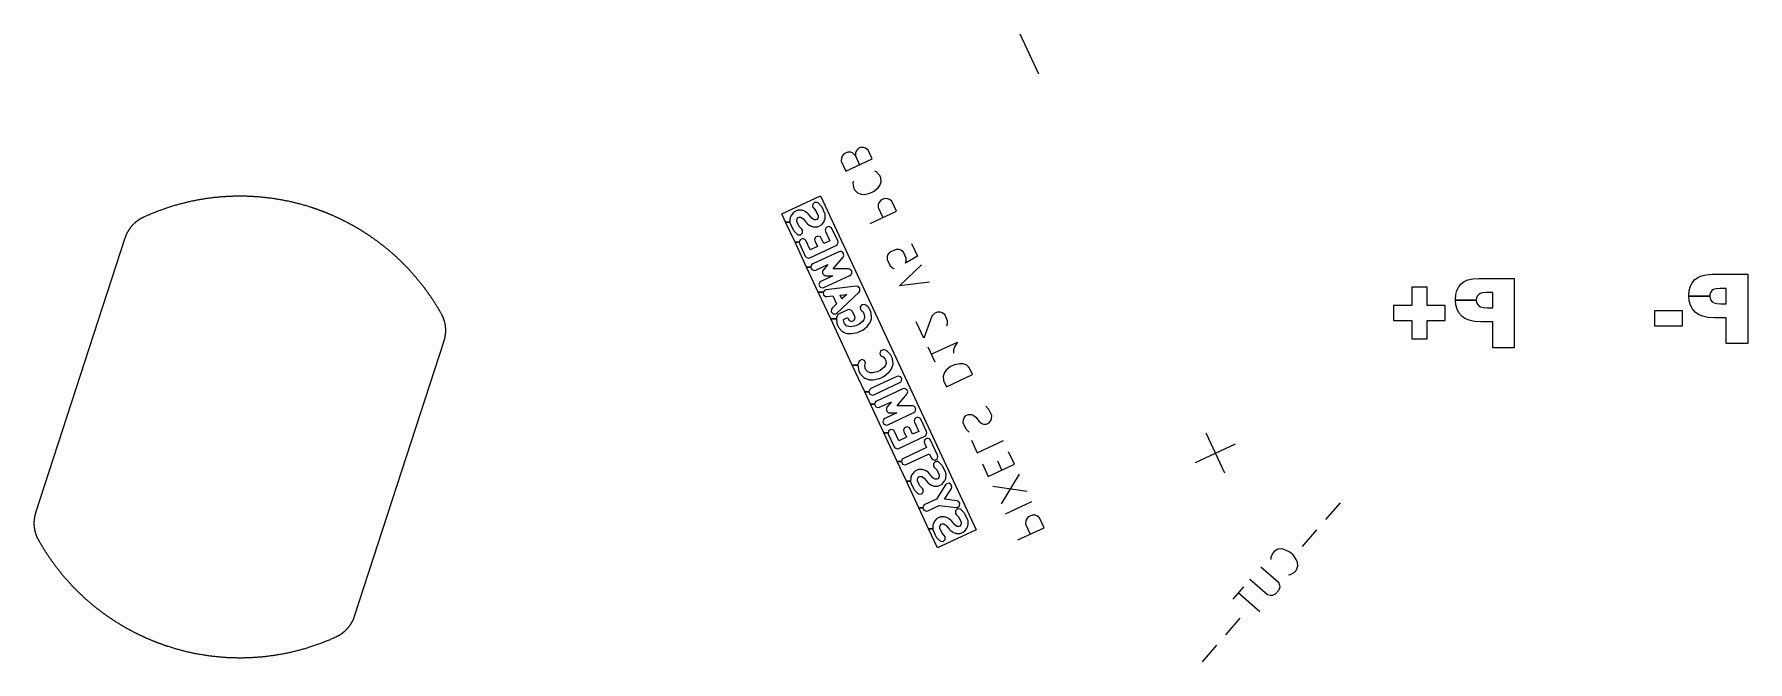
# Model space of a CAD drawing. Extents: x 132.5 to 162.2, y -129.2 to -95.6.
# Drawn here: x 132.47 to 162.15, y -106.44 to -95.58 of the extents above; entities outside this region: 1.
import ezdxf

# ---------------------------------------------------------------- set-up
doc = ezdxf.new("R2010")
doc.units = 0
doc.layers.add('BLACK', color=7, linetype='CONTINUOUS')

msp = doc.modelspace()

# ---------------------------------------------------------------- linework, layer by layer
at = {"layer": 'BLACK', "linetype": 'CONTINUOUS'}
for p, q in [((149.87483, -96.272288), (149.552835, -95.581768)), ((146.497701, -97.650952), (146.464606, -97.692656)), ((146.562438, -97.620765), (146.497701, -97.650952)), ((146.615658, -97.622219), (146.562438, -97.620765)), ((146.647299, -97.633736), (146.615658, -97.622219)), ((146.699064, -97.688409), (146.647299, -97.633736)), ((146.700519, -97.63519), (146.699064, -97.688409)), ((146.712035, -97.603549), (146.700519, -97.63519)), ((146.74513, -97.561845), (146.712035, -97.603549)), ((146.788288, -97.54172), (146.74513, -97.561845)), ((146.841507, -97.543175), (146.788288, -97.54172)), ((146.873149, -97.554691), (146.841507, -97.543175)), ((146.914852, -97.587786), (146.873149, -97.554691)), ((146.985288, -97.738837), (146.914852, -97.587786)), ((146.45309, -97.724297), (146.451636, -97.777516)), ((146.451636, -97.777516), (146.532134, -97.950147)), ((146.464606, -97.692656), (146.45309, -97.724297)), ((146.532134, -97.950147), (146.985288, -97.738837)), ((146.699064, -97.688409), (146.769501, -97.839461)), ((146.665853, -98.124231), (146.654337, -98.155872)), ((146.654337, -98.155872), (146.662945, -98.23067)), ((146.662945, -98.23067), (146.68307, -98.273828)), ((147.012451, -98.304131), (147.088704, -98.242303)), ((147.064333, -97.964687), (147.032692, -97.953171)), ((147.116099, -98.019361), (147.064333, -97.964687)), ((147.088704, -98.242303), (147.121799, -98.2006)), ((147.136223, -98.062519), (147.116099, -98.019361)), ((147.121799, -98.2006), (147.144832, -98.137317)), ((147.144832, -98.137317), (147.136223, -98.062519)), ((134.889314, -98.547397), (134.906445, -98.542303)), ((134.906445, -98.542303), (134.923596, -98.537287)), ((134.923596, -98.537287), (134.940766, -98.532348)), ((134.940766, -98.532348), (134.957955, -98.527487)), ((134.957955, -98.527487), (134.975163, -98.522703)), ((134.975163, -98.522703), (134.99239, -98.517997)), ((134.99239, -98.517997), (135.009635, -98.513369)), ((135.009635, -98.513369), (135.026899, -98.508819)), ((135.026899, -98.508819), (135.044181, -98.504347)), ((135.044181, -98.504347), (135.06148, -98.499953)), ((135.06148, -98.499953), (135.078797, -98.495637)), ((135.078797, -98.495637), (135.096132, -98.491399)), ((135.096132, -98.491399), (135.113483, -98.487239)), ((135.113483, -98.487239), (135.130851, -98.483157)), ((135.130851, -98.483157), (135.148236, -98.479154)), ((135.148236, -98.479154), (135.165637, -98.475229)), ((135.165637, -98.475229), (135.183054, -98.471382)), ((135.183054, -98.471382), (135.200487, -98.467613)), ((135.200487, -98.467613), (135.217936, -98.463923)), ((135.217936, -98.463923), (135.2354, -98.460312)), ((135.2354, -98.460312), (135.252879, -98.456779)), ((135.252879, -98.456779), (135.270372, -98.453324)), ((135.270372, -98.453324), (135.287881, -98.449949)), ((135.287881, -98.449949), (135.305403, -98.446652)), ((135.305403, -98.446652), (135.322939, -98.443433)), ((135.322939, -98.443433), (135.340489, -98.440294)), ((135.340489, -98.440294), (135.358053, -98.437233)), ((135.358053, -98.437233), (135.37563, -98.434251)), ((135.37563, -98.434251), (135.393219, -98.431348)), ((135.393219, -98.431348), (135.410821, -98.428524)), ((135.410821, -98.428524), (135.428436, -98.425779)), ((135.428436, -98.425779), (135.446062, -98.423113)), ((135.446062, -98.423113), (135.463701, -98.420526)), ((135.463701, -98.420526), (135.48135, -98.418019)), ((135.48135, -98.418019), (135.499011, -98.41559)), ((135.499011, -98.41559), (135.516683, -98.413241)), ((135.516683, -98.413241), (135.534366, -98.410971)), ((135.534366, -98.410971), (135.552058, -98.40878)), ((135.552058, -98.40878), (135.569761, -98.406669)), ((135.569761, -98.406669), (135.587474, -98.404636)), ((135.587474, -98.404636), (135.605196, -98.402684)), ((135.605196, -98.402684), (135.622927, -98.400811)), ((135.622927, -98.400811), (135.640667, -98.399017)), ((135.640667, -98.399017), (135.658415, -98.397303)), ((135.658415, -98.397303), (135.676172, -98.395668)), ((135.676172, -98.395668), (135.693936, -98.394113)), ((135.693936, -98.394113), (135.711709, -98.392637)), ((135.711709, -98.392637), (135.729488, -98.391241)), ((135.729488, -98.391241), (135.747275, -98.389925)), ((135.747275, -98.389925), (135.765068, -98.388689)), ((135.765068, -98.388689), (135.782868, -98.387532)), ((135.782868, -98.387532), (135.800673, -98.386455)), ((135.800673, -98.386455), (135.818485, -98.385457)), ((135.818485, -98.385457), (135.836301, -98.38454)), ((135.836301, -98.38454), (135.854123, -98.383702)), ((135.854123, -98.383702), (135.87195, -98.382944)), ((135.87195, -98.382944), (135.889781, -98.382266)), ((135.889781, -98.382266), (135.907616, -98.381668)), ((135.907616, -98.381668), (135.925455, -98.38115)), ((135.925455, -98.38115), (135.943298, -98.380712)), ((135.943298, -98.380712), (135.961143, -98.380353)), ((135.961143, -98.380353), (135.978992, -98.380075)), ((135.978992, -98.380075), (135.996842, -98.379876)), ((135.996842, -98.379876), (136.014695, -98.379758)), ((136.014695, -98.379758), (136.03255, -98.379719)), ((136.03255, -98.379719), (136.050406, -98.37976)), ((136.050406, -98.37976), (136.068264, -98.379882)), ((136.068264, -98.379882), (136.086122, -98.380083)), ((136.086122, -98.380083), (136.10398, -98.380364)), ((136.10398, -98.380364), (136.121839, -98.380725)), ((136.121839, -98.380725), (136.139697, -98.381167)), ((136.139697, -98.381167), (136.157555, -98.381688)), ((136.157555, -98.381688), (136.175411, -98.382289)), ((136.175411, -98.382289), (136.193267, -98.38297)), ((136.193267, -98.38297), (136.211121, -98.383731)), ((136.211121, -98.383731), (136.228972, -98.384572)), ((136.228972, -98.384572), (136.246822, -98.385493)), ((136.246822, -98.385493), (136.264668, -98.386494)), ((136.264668, -98.386494), (136.282512, -98.387575)), ((136.282512, -98.387575), (136.300352, -98.388736)), ((136.300352, -98.388736), (136.318188, -98.389977)), ((136.318188, -98.389977), (136.33602, -98.391298)), ((136.33602, -98.391298), (136.353848, -98.392698)), ((136.353848, -98.392698), (136.37167, -98.394178)), ((136.37167, -98.394178), (136.389488, -98.395739)), ((136.389488, -98.395739), (136.407299, -98.397379)), ((136.407299, -98.397379), (136.425105, -98.399098)), ((136.425105, -98.399098), (136.442905, -98.400898)), ((136.442905, -98.400898), (136.460697, -98.402777)), ((136.460697, -98.402777), (136.478483, -98.404736)), ((136.478483, -98.404736), (136.496261, -98.406774)), ((136.496261, -98.406774), (136.514032, -98.408892)), ((136.514032, -98.408892), (136.531794, -98.41109)), ((136.531794, -98.41109), (136.549547, -98.413367)), ((136.549547, -98.413367), (136.567292, -98.415724)), ((136.567292, -98.415724), (136.585027, -98.41816)), ((136.585027, -98.41816), (136.602753, -98.420676)), ((136.602753, -98.420676), (136.620468, -98.42327)), ((136.620468, -98.42327), (136.638174, -98.425945)), ((136.638174, -98.425945), (136.655868, -98.428698)), ((136.655868, -98.428698), (136.673551, -98.431531)), ((136.673551, -98.431531), (136.691222, -98.434443)), ((136.691222, -98.434443), (136.708882, -98.437433)), ((136.708882, -98.437433), (136.726529, -98.440503)), ((136.726529, -98.440503), (136.744164, -98.443652)), ((136.744164, -98.443652), (136.761785, -98.44688)), ((136.761785, -98.44688), (136.779393, -98.450187)), ((136.779393, -98.450187), (136.796987, -98.453572)), ((136.796987, -98.453572), (136.814567, -98.457037)), ((136.814567, -98.457037), (136.832132, -98.460579)), ((136.832132, -98.460579), (136.849682, -98.464201)), ((136.849682, -98.464201), (136.867217, -98.467901)), ((136.867217, -98.467901), (136.884736, -98.471679)), ((136.884736, -98.471679), (136.902239, -98.475536)), ((136.902239, -98.475536), (136.919725, -98.479471)), ((136.919725, -98.479471), (136.937194, -98.483484)), ((136.937194, -98.483484), (136.954646, -98.487575)), ((136.954646, -98.487575), (136.972081, -98.491744)), ((136.972081, -98.491744), (136.989497, -98.495991)), ((136.989497, -98.495991), (137.006895, -98.500316)), ((137.006895, -98.500316), (137.024274, -98.504719)), ((137.024274, -98.504719), (137.041634, -98.5092)), ((137.041634, -98.5092), (137.058974, -98.513758)), ((137.058974, -98.513758), (137.076294, -98.518393)), ((137.076294, -98.518393), (137.093594, -98.523106)), ((137.093594, -98.523106), (137.110873, -98.527896)), ((137.110873, -98.527896), (137.128131, -98.532763)), ((137.128131, -98.532763), (137.145368, -98.537707)), ((137.145368, -98.537707), (137.162582, -98.542728)), ((137.162582, -98.542728), (137.179774, -98.547826)), ((145.420935, -98.690558), (146.091604, -98.37782)), ((145.957197, -98.522887), (145.955942, -98.568792)), ((145.990544, -98.491314), (145.957197, -98.522887)), ((146.036449, -98.492569), (145.990544, -98.491314)), ((146.055552, -98.506103), (146.036449, -98.492569)), ((146.107317, -98.560777), (146.055552, -98.506103)), ((146.091604, -98.37782), (148.789115, -104.162651)), ((146.68307, -98.273828), (146.734835, -98.328502)), ((146.734835, -98.328502), (146.798118, -98.351535)), ((146.798118, -98.351535), (146.851337, -98.352989)), ((146.851337, -98.352989), (146.947715, -98.334318)), ((146.947715, -98.334318), (147.012451, -98.304131)), ((147.091496, -98.529981), (147.090042, -98.583201)), ((147.103012, -98.49834), (147.091496, -98.529981)), ((147.136107, -98.456636), (147.103012, -98.49834)), ((147.200844, -98.426449), (147.136107, -98.456636)), ((147.254063, -98.427904), (147.200844, -98.426449)), ((147.285704, -98.43942), (147.254063, -98.427904)), ((147.327408, -98.472515), (147.285704, -98.43942)), ((147.407907, -98.645145), (147.327408, -98.472515)), ((134.215784, -98.844698), (134.218356, -98.842377)), ((134.218356, -98.842377), (134.220942, -98.84007)), ((134.220942, -98.84007), (134.223541, -98.837779)), ((134.223541, -98.837779), (134.226154, -98.835503)), ((134.226154, -98.835503), (134.228779, -98.833242)), ((134.228779, -98.833242), (134.231417, -98.830996)), ((134.231417, -98.830996), (134.234068, -98.828766)), ((134.234068, -98.828766), (134.236732, -98.826551)), ((134.236732, -98.826551), (134.239409, -98.824352)), ((134.239409, -98.824352), (134.242098, -98.822167)), ((134.242098, -98.822167), (134.2448, -98.819999)), ((134.2448, -98.819999), (134.247514, -98.817846)), ((134.247514, -98.817846), (134.250241, -98.815709)), ((134.250241, -98.815709), (134.25298, -98.813588)), ((134.25298, -98.813588), (134.255731, -98.811483)), ((134.255731, -98.811483), (134.258494, -98.809393)), ((134.258494, -98.809393), (134.261269, -98.80732)), ((134.261269, -98.80732), (134.264056, -98.805262)), ((134.264056, -98.805262), (134.266855, -98.803221)), ((134.266855, -98.803221), (134.269666, -98.801196)), ((134.269666, -98.801196), (134.272488, -98.799188)), ((134.272488, -98.799188), (134.275322, -98.797195)), ((134.275322, -98.797195), (134.278167, -98.79522)), ((134.278167, -98.79522), (134.281024, -98.79326)), ((134.281024, -98.79326), (134.283891, -98.791317)), ((134.283891, -98.791317), (134.286771, -98.78939)), ((134.286771, -98.78939), (134.289661, -98.787481)), ((134.289661, -98.787481), (134.292562, -98.785588)), ((134.292562, -98.785588), (134.295474, -98.783712)), ((134.295474, -98.783712), (134.298397, -98.781852)), ((134.298397, -98.781852), (134.301331, -98.78001)), ((134.301331, -98.78001), (134.304275, -98.778184)), ((134.304275, -98.778184), (134.30723, -98.776376)), ((134.30723, -98.776376), (134.310196, -98.774585)), ((134.310196, -98.774585), (134.313171, -98.772811)), ((134.313171, -98.772811), (134.316157, -98.771053)), ((134.316157, -98.771053), (134.319153, -98.769314)), ((134.319153, -98.769314), (134.32216, -98.767591)), ((134.32216, -98.767591), (134.325175, -98.765886)), ((134.325175, -98.765886), (134.328202, -98.764197)), ((134.328202, -98.764197), (134.331238, -98.762527)), ((134.331238, -98.762527), (134.334284, -98.760874)), ((134.334284, -98.760874), (134.337339, -98.759239)), ((134.337339, -98.759239), (134.340405, -98.757621)), ((134.340405, -98.757621), (134.343479, -98.756021)), ((134.343479, -98.756021), (134.346563, -98.754438)), ((134.346563, -98.754438), (134.349656, -98.752873)), ((134.349656, -98.752873), (134.352759, -98.751326)), ((134.352759, -98.751326), (134.35587, -98.749797)), ((134.35587, -98.749797), (134.358991, -98.748285)), ((134.358991, -98.748285), (134.36212, -98.746792)), ((134.36212, -98.746792), (134.36526, -98.745316)), ((134.36526, -98.745316), (134.369189, -98.7435)), ((134.369189, -98.7435), (134.385605, -98.736027)), ((134.385605, -98.736027), (134.402048, -98.72863)), ((134.402048, -98.72863), (134.418516, -98.721309)), ((134.418516, -98.721309), (134.43501, -98.714064)), ((134.43501, -98.714064), (134.451529, -98.706896)), ((134.451529, -98.706896), (134.468073, -98.699803)), ((134.468073, -98.699803), (134.484643, -98.692787)), ((134.484643, -98.692787), (134.501237, -98.685847)), ((134.501237, -98.685847), (134.517856, -98.678984)), ((134.517856, -98.678984), (134.534499, -98.672196)), ((134.534499, -98.672196), (134.551167, -98.665486)), ((134.551167, -98.665486), (134.567859, -98.658851)), ((134.567859, -98.658851), (134.584575, -98.652294)), ((134.584575, -98.652294), (134.601314, -98.645812)), ((134.601314, -98.645812), (134.618077, -98.639408)), ((134.618077, -98.639408), (134.634864, -98.63308)), ((134.634864, -98.63308), (134.651673, -98.626829)), ((134.651673, -98.626829), (134.668505, -98.620654)), ((134.668505, -98.620654), (134.68536, -98.614557)), ((134.68536, -98.614557), (134.702238, -98.608536)), ((134.702238, -98.608536), (134.719137, -98.602592)), ((134.719137, -98.602592), (134.736059, -98.596726)), ((134.736059, -98.596726), (134.753003, -98.590936)), ((134.753003, -98.590936), (134.769968, -98.585223)), ((134.769968, -98.585223), (134.786955, -98.579588)), ((134.786955, -98.579588), (134.803963, -98.574029)), ((134.803963, -98.574029), (134.820992, -98.568548)), ((134.820992, -98.568548), (134.838042, -98.563144)), ((134.838042, -98.563144), (134.855113, -98.557818)), ((134.855113, -98.557818), (134.872203, -98.552569)), ((134.872203, -98.552569), (134.889314, -98.547397)), ((137.179774, -98.547826), (137.196944, -98.553001)), ((137.196944, -98.553001), (137.214091, -98.558252)), ((137.214091, -98.558252), (137.231214, -98.56358)), ((137.231214, -98.56358), (137.248313, -98.568985)), ((137.248313, -98.568985), (137.265388, -98.574465)), ((137.265388, -98.574465), (137.273917, -98.577234)), ((137.273917, -98.577234), (137.282439, -98.580022)), ((137.282439, -98.580022), (137.290955, -98.582828)), ((137.290955, -98.582828), (137.299465, -98.585654)), ((137.299465, -98.585654), (137.307968, -98.588499)), ((137.307968, -98.588499), (137.316465, -98.591363)), ((137.316465, -98.591363), (137.324955, -98.594245)), ((137.324955, -98.594245), (137.33344, -98.597147)), ((137.33344, -98.597147), (137.341917, -98.600068)), ((137.341917, -98.600068), (137.350388, -98.603007)), ((137.350388, -98.603007), (137.358852, -98.605965)), ((137.358852, -98.605965), (137.36731, -98.608942)), ((137.36731, -98.608942), (137.375761, -98.611938)), ((137.375761, -98.611938), (137.384206, -98.614953)), ((137.384206, -98.614953), (137.392643, -98.617987)), ((137.392643, -98.617987), (137.401074, -98.621039)), ((137.401074, -98.621039), (137.409497, -98.62411)), ((137.409497, -98.62411), (137.417914, -98.6272)), ((137.417914, -98.6272), (137.426324, -98.630309)), ((137.426324, -98.630309), (137.434727, -98.633436)), ((137.434727, -98.633436), (137.443123, -98.636582)), ((137.443123, -98.636582), (137.451511, -98.639747)), ((137.451511, -98.639747), (137.459893, -98.642931)), ((137.459893, -98.642931), (137.468267, -98.646133)), ((137.468267, -98.646133), (137.476634, -98.649354)), ((137.476634, -98.649354), (137.484993, -98.652593)), ((137.484993, -98.652593), (137.493346, -98.655851)), ((137.493346, -98.655851), (137.501691, -98.659128)), ((137.501691, -98.659128), (137.510028, -98.662423)), ((137.510028, -98.662423), (137.518358, -98.665736)), ((137.518358, -98.665736), (137.52668, -98.669069)), ((137.52668, -98.669069), (137.534995, -98.672419)), ((137.534995, -98.672419), (137.543302, -98.675789)), ((137.543302, -98.675789), (137.551602, -98.679176)), ((137.551602, -98.679176), (137.559894, -98.682582)), ((137.559894, -98.682582), (137.568178, -98.686007)), ((137.568178, -98.686007), (137.576454, -98.68945)), ((137.576454, -98.68945), (137.584722, -98.692911)), ((137.584722, -98.692911), (137.592983, -98.696391)), ((137.592983, -98.696391), (137.601235, -98.699889)), ((137.601235, -98.699889), (137.60948, -98.703406)), ((137.60948, -98.703406), (137.617716, -98.70694)), ((137.617716, -98.70694), (137.625945, -98.710493)), ((137.625945, -98.710493), (137.634165, -98.714065)), ((137.634165, -98.714065), (137.642377, -98.717654)), ((137.642377, -98.717654), (137.650581, -98.721262)), ((137.650581, -98.721262), (137.658776, -98.724888)), ((137.658776, -98.724888), (137.666964, -98.728533)), ((137.666964, -98.728533), (137.675143, -98.732195)), ((137.675143, -98.732195), (137.683314, -98.735876)), ((137.683314, -98.735876), (137.691475, -98.739574)), ((137.691475, -98.739574), (137.699629, -98.743291)), ((137.699629, -98.743291), (137.707774, -98.747026)), ((137.707774, -98.747026), (137.715911, -98.750779)), ((137.715911, -98.750779), (137.724039, -98.75455)), ((137.724039, -98.75455), (137.732158, -98.758339)), ((137.732158, -98.758339), (137.740269, -98.762146)), ((137.740269, -98.762146), (137.748371, -98.765972)), ((137.748371, -98.765972), (137.756463, -98.769814)), ((137.756463, -98.769814), (137.764548, -98.773676)), ((137.764548, -98.773676), (137.772623, -98.777554)), ((137.772623, -98.777554), (137.78069, -98.781451)), ((137.78069, -98.781451), (137.788747, -98.785366)), ((137.788747, -98.785366), (137.796796, -98.789299)), ((137.796796, -98.789299), (137.804835, -98.793249)), ((137.804835, -98.793249), (137.812865, -98.797218)), ((137.812865, -98.797218), (137.820886, -98.801203)), ((137.820886, -98.801203), (137.828899, -98.805208)), ((137.828899, -98.805208), (137.836901, -98.809229)), ((137.836901, -98.809229), (137.844895, -98.813268)), ((137.844895, -98.813268), (137.852879, -98.817325)), ((137.852879, -98.817325), (137.860854, -98.8214)), ((137.860854, -98.8214), (137.868819, -98.825492)), ((137.868819, -98.825492), (137.876775, -98.829603)), ((137.876775, -98.829603), (137.884722, -98.83373)), ((137.884722, -98.83373), (137.892659, -98.837876)), ((137.892659, -98.837876), (137.900586, -98.842038)), ((137.900586, -98.842038), (137.908504, -98.846219)), ((145.487486, -98.833277), (145.420935, -98.690558)), ((145.650468, -99.182793), (145.487486, -98.833277)), ((145.487486, -98.833277), (145.560678, -98.833277)), ((145.560678, -98.833277), (145.487486, -98.833277)), ((145.562132, -98.780057), (145.560678, -98.833277)), ((145.560678, -98.833277), (145.561183, -98.83624)), ((145.561183, -98.83624), (145.560713, -98.837534)), ((145.560713, -98.837534), (145.562998, -98.846873)), ((145.564265, -98.770679), (145.562132, -98.780057)), ((145.565728, -98.761175), (145.564265, -98.770679)), ((145.577244, -98.729534), (145.565728, -98.761175)), ((145.582231, -98.721315), (145.577244, -98.729534)), ((145.586627, -98.712757), (145.582231, -98.721315)), ((145.619724, -98.671053), (145.586627, -98.712757)), ((145.622014, -98.669109), (145.619724, -98.671053)), ((145.622485, -98.667816), (145.622014, -98.669109)), ((145.630237, -98.662131), (145.622485, -98.667816)), ((145.637574, -98.655906), (145.630237, -98.662131)), ((145.638942, -98.655748), (145.637574, -98.655906)), ((145.641364, -98.653973), (145.638942, -98.655748)), ((145.684522, -98.633848), (145.641364, -98.653973)), ((145.68102, -98.822397), (145.681822, -98.793067)), ((145.72123, -98.908626), (145.68102, -98.822397)), ((145.681822, -98.793067), (145.686677, -98.779726)), ((145.687441, -98.633133), (145.684522, -98.633848)), ((145.686677, -98.779726), (145.704917, -98.756742)), ((145.688442, -98.632186), (145.687441, -98.633133)), ((145.697925, -98.630567), (145.688442, -98.632186)), ((145.707261, -98.628283), (145.697925, -98.630567)), ((145.704917, -98.756742), (145.722397, -98.748591)), ((145.708554, -98.628753), (145.707261, -98.628283)), ((145.711519, -98.628248), (145.708554, -98.628753)), ((145.764739, -98.629703), (145.711519, -98.628248)), ((145.722397, -98.748591), (145.751727, -98.749392)), ((145.751727, -98.749392), (145.765068, -98.754248)), ((145.774118, -98.631836), (145.764739, -98.629703)), ((145.765068, -98.754248), (145.793986, -98.777197)), ((145.78362, -98.633299), (145.774118, -98.631836)), ((145.815261, -98.644815), (145.78362, -98.633299)), ((145.793986, -98.777197), (145.851667, -98.848334)), ((145.823479, -98.649802), (145.815261, -98.644815)), ((145.832038, -98.654198), (145.823479, -98.649802)), ((145.87374, -98.687293), (145.832038, -98.654198)), ((145.87799, -98.692302), (145.87374, -98.687293)), ((145.883048, -98.696503), (145.87799, -98.692302)), ((145.940728, -98.76764), (145.883048, -98.696503)), ((145.969644, -98.790587), (145.940728, -98.76764)), ((145.955942, -98.568792), (145.968412, -98.588605)), ((145.968412, -98.588605), (146.013485, -98.636211)), ((145.982987, -98.795444), (145.969644, -98.790587)), ((146.012317, -98.796245), (145.982987, -98.795444)), ((146.029798, -98.788094), (146.012317, -98.796245)), ((146.013485, -98.636211), (146.053694, -98.722439)), ((146.048036, -98.765113), (146.029798, -98.788094)), ((146.052892, -98.751769), (146.048036, -98.765113)), ((146.053694, -98.722439), (146.052892, -98.751769)), ((146.112443, -98.568921), (146.107317, -98.560777)), ((146.118125, -98.576671), (146.112443, -98.568921)), ((146.114992, -98.873784), (146.148088, -98.83208)), ((146.168437, -98.684564), (146.118125, -98.576671)), ((146.148088, -98.83208), (146.152483, -98.823521)), ((146.152483, -98.823521), (146.157471, -98.815303)), ((146.157471, -98.815303), (146.168987, -98.783661)), ((146.169151, -98.687481), (146.168437, -98.684564)), ((146.168987, -98.783661), (146.170449, -98.774158)), ((146.170098, -98.688482), (146.169151, -98.687481)), ((146.171716, -98.697964), (146.170098, -98.688482)), ((146.170449, -98.774158), (146.172583, -98.76478)), ((146.174002, -98.707303), (146.171716, -98.697964)), ((146.172583, -98.76478), (146.174037, -98.711559)), ((146.173531, -98.708596), (146.174002, -98.707303)), ((146.174037, -98.711559), (146.173531, -98.708596)), ((146.954753, -98.856454), (147.407907, -98.645145)), ((147.090042, -98.583201), (147.17054, -98.755831)), ((132.501075, -103.862708), (134.048385, -99.103512)), ((134.048385, -99.103512), (134.050566, -99.096934)), ((134.050566, -99.096934), (134.052822, -99.090382)), ((134.052822, -99.090382), (134.055154, -99.083858)), ((134.055154, -99.083858), (134.05756, -99.077362)), ((134.05756, -99.077362), (134.060041, -99.070895)), ((134.060041, -99.070895), (134.062596, -99.064458)), ((134.062596, -99.064458), (134.065224, -99.058051)), ((134.065224, -99.058051), (134.067927, -99.051676)), ((134.067927, -99.051676), (134.070702, -99.045332)), ((134.070702, -99.045332), (134.073551, -99.039021)), ((134.073551, -99.039021), (134.076472, -99.032744)), ((134.076472, -99.032744), (134.079465, -99.026501)), ((134.079465, -99.026501), (134.082531, -99.020292)), ((134.082531, -99.020292), (134.085668, -99.01412)), ((134.085668, -99.01412), (134.088876, -99.007984)), ((134.088876, -99.007984), (134.092154, -99.001885)), ((134.092154, -99.001885), (134.095503, -98.995824)), ((134.095503, -98.995824), (134.098922, -98.989802)), ((134.098922, -98.989802), (134.10241, -98.98382)), ((134.10241, -98.98382), (134.105967, -98.977878)), ((134.105967, -98.977878), (134.109593, -98.971978)), ((134.109593, -98.971978), (134.113287, -98.966119)), ((134.113287, -98.966119), (134.117048, -98.960303)), ((134.117048, -98.960303), (134.120877, -98.954531)), ((134.120877, -98.954531), (134.124772, -98.948803)), ((134.124772, -98.948803), (134.128733, -98.94312)), ((134.128733, -98.94312), (134.13276, -98.937482)), ((134.13276, -98.937482), (134.136852, -98.931892)), ((134.136852, -98.931892), (134.141008, -98.926348)), ((134.141008, -98.926348), (134.145228, -98.920853)), ((134.145228, -98.920853), (134.149511, -98.915407)), ((134.149511, -98.915407), (134.153857, -98.91001)), ((134.153857, -98.91001), (134.158266, -98.904664)), ((134.158266, -98.904664), (134.162735, -98.899369)), ((134.162735, -98.899369), (134.167266, -98.894125)), ((134.167266, -98.894125), (134.171857, -98.888934)), ((134.171857, -98.888934), (134.174175, -98.886359)), ((134.174175, -98.886359), (134.176508, -98.883797)), ((134.176508, -98.883797), (134.178855, -98.881248)), ((134.178855, -98.881248), (134.181218, -98.878713)), ((134.181218, -98.878713), (134.183594, -98.876192)), ((134.183594, -98.876192), (134.185986, -98.873684)), ((134.185986, -98.873684), (134.188392, -98.871191)), ((134.188392, -98.871191), (134.190812, -98.868711)), ((134.190812, -98.868711), (134.193246, -98.866245)), ((134.193246, -98.866245), (134.195695, -98.863793)), ((134.195695, -98.863793), (134.198157, -98.861356)), ((134.198157, -98.861356), (134.200634, -98.858933)), ((134.200634, -98.858933), (134.203125, -98.856524)), ((134.203125, -98.856524), (134.205629, -98.854129)), ((134.205629, -98.854129), (134.208147, -98.85175)), ((134.208147, -98.85175), (134.210679, -98.849384)), ((134.210679, -98.849384), (134.213225, -98.847034)), ((134.213225, -98.847034), (134.215784, -98.844698)), ((137.908504, -98.846219), (137.916412, -98.850417)), ((137.916412, -98.850417), (137.924311, -98.854632)), ((137.924311, -98.854632), (137.9322, -98.858865)), ((137.9322, -98.858865), (137.940079, -98.863116)), ((137.940079, -98.863116), (137.947948, -98.867383)), ((137.947948, -98.867383), (137.955808, -98.871669)), ((137.955808, -98.871669), (137.963657, -98.875971)), ((137.963657, -98.875971), (137.971497, -98.880291)), ((137.971497, -98.880291), (137.979326, -98.884628)), ((137.979326, -98.884628), (137.987146, -98.888983)), ((137.987146, -98.888983), (137.994955, -98.893355)), ((137.994955, -98.893355), (138.002755, -98.897744)), ((138.002755, -98.897744), (138.010544, -98.902151)), ((138.010544, -98.902151), (138.018324, -98.906575)), ((138.018324, -98.906575), (138.026092, -98.911015)), ((138.026092, -98.911015), (138.033851, -98.915474)), ((138.033851, -98.915474), (138.041599, -98.919949)), ((138.041599, -98.919949), (138.049338, -98.924441)), ((138.049338, -98.924441), (138.057065, -98.928951)), ((138.057065, -98.928951), (138.064783, -98.933478)), ((138.064783, -98.933478), (138.072489, -98.938021)), ((138.072489, -98.938021), (138.080186, -98.942582)), ((138.080186, -98.942582), (138.087871, -98.947159)), ((138.087871, -98.947159), (138.095547, -98.951754)), ((138.095547, -98.951754), (138.103211, -98.956366)), ((138.103211, -98.956366), (138.110866, -98.960995)), ((138.110866, -98.960995), (138.118509, -98.96564)), ((138.118509, -98.96564), (138.126142, -98.970303)), ((138.126142, -98.970303), (138.133763, -98.974982)), ((138.133763, -98.974982), (138.141375, -98.979678)), ((138.141375, -98.979678), (138.148974, -98.984391)), ((138.148974, -98.984391), (138.156564, -98.989121)), ((138.156564, -98.989121), (138.164142, -98.993867)), ((138.164142, -98.993867), (138.17171, -98.998631)), ((138.17171, -98.998631), (138.179266, -99.00341)), ((138.179266, -99.00341), (138.186812, -99.008207)), ((138.186812, -99.008207), (138.194346, -99.01302)), ((138.194346, -99.01302), (138.20187, -99.017851)), ((138.20187, -99.017851), (138.209381, -99.022697)), ((138.209381, -99.022697), (138.216883, -99.02756)), ((138.216883, -99.02756), (138.224372, -99.03244)), ((138.224372, -99.03244), (138.231851, -99.037337)), ((138.231851, -99.037337), (138.239317, -99.042249)), ((138.239317, -99.042249), (138.246774, -99.047179)), ((138.246774, -99.047179), (138.254218, -99.052124)), ((138.254218, -99.052124), (138.261652, -99.057087)), ((138.261652, -99.057087), (138.269073, -99.062065)), ((138.269073, -99.062065), (138.276483, -99.067061)), ((138.276483, -99.067061), (138.283882, -99.072072)), ((138.283882, -99.072072), (138.291269, -99.0771)), ((138.291269, -99.0771), (138.298644, -99.082144)), ((138.298644, -99.082144), (138.306009, -99.087205)), ((138.306009, -99.087205), (138.313361, -99.092281)), ((138.313361, -99.092281), (138.320702, -99.097374)), ((138.320702, -99.097374), (138.32803, -99.102483)), ((138.32803, -99.102483), (138.335348, -99.107609)), ((138.335348, -99.107609), (138.342653, -99.11275)), ((138.342653, -99.11275), (138.349947, -99.117908)), ((138.349947, -99.117908), (138.357228, -99.123081)), ((138.357228, -99.123081), (138.364498, -99.128272)), ((138.364498, -99.128272), (138.371755, -99.133477)), ((138.371755, -99.133477), (138.379002, -99.1387)), ((138.379002, -99.1387), (138.386235, -99.143937)), ((145.562998, -98.846873), (145.564617, -98.856355)), ((145.564617, -98.856355), (145.565563, -98.857355)), ((145.565563, -98.857355), (145.566278, -98.860273)), ((145.566278, -98.860273), (145.61659, -98.968166)), ((145.61659, -98.968166), (145.622271, -98.975915)), ((145.622271, -98.975915), (145.627398, -98.98406)), ((145.627398, -98.98406), (145.679163, -99.038735)), ((145.679163, -99.038735), (145.698266, -99.052268)), ((145.698266, -99.052268), (145.744171, -99.053523)), ((145.766303, -98.956232), (145.72123, -98.908626)), ((145.737416, -99.139641), (145.72171, -99.182793)), ((145.779036, -99.120233), (145.737416, -99.139641)), ((145.744171, -99.053523), (145.777518, -99.02195)), ((145.778773, -98.976045), (145.766303, -98.956232)), ((145.777518, -99.02195), (145.778773, -98.976045)), ((145.822188, -99.135939), (145.779036, -99.120233)), ((145.836031, -99.154819), (145.822188, -99.135939)), ((145.851667, -98.848334), (145.856721, -98.852532)), ((145.856721, -98.852532), (145.860974, -98.857544)), ((145.860974, -98.857544), (145.902677, -98.890639)), ((145.902677, -98.890639), (145.91123, -98.895031)), ((145.91123, -98.895031), (145.919454, -98.900022)), ((145.919454, -98.900022), (145.951096, -98.911538)), ((145.951096, -98.911538), (145.960595, -98.913)), ((145.960595, -98.913), (145.969976, -98.915134)), ((145.969976, -98.915134), (146.023196, -98.916589)), ((146.00497, -99.09369), (145.989264, -99.136843)), ((145.989264, -99.136843), (145.994828, -99.159583)), ((146.04659, -99.074283), (146.00497, -99.09369)), ((146.023196, -98.916589), (146.02616, -98.916083)), ((146.02616, -98.916083), (146.027454, -98.916554)), ((146.027454, -98.916554), (146.036789, -98.914269)), ((146.036789, -98.914269), (146.046274, -98.912651)), ((146.046274, -98.912651), (146.047274, -98.911703)), ((146.089743, -99.089989), (146.04659, -99.074283)), ((146.047274, -98.911703), (146.050194, -98.910989)), ((146.050194, -98.910989), (146.093351, -98.890864)), ((146.103586, -99.108869), (146.089743, -99.089989)), ((146.093351, -98.890864), (146.095773, -98.889087)), ((146.095773, -98.889087), (146.097141, -98.88893)), ((146.097141, -98.88893), (146.104474, -98.882707)), ((146.148664, -99.205542), (146.103586, -99.108869)), ((146.104474, -98.882707), (146.11223, -98.877021)), ((146.11223, -98.877021), (146.1127, -98.875728)), ((146.1127, -98.875728), (146.114992, -98.873784)), ((146.19057, -98.928332), (146.174864, -98.971484)), ((146.174864, -98.971484), (146.180429, -98.994224)), ((146.180429, -98.994224), (146.255695, -99.155632)), ((146.23219, -98.908924), (146.19057, -98.928332)), ((146.275342, -98.92463), (146.23219, -98.908924)), ((146.289185, -98.94351), (146.275342, -98.92463)), ((146.389809, -99.159297), (146.289185, -98.94351)), ((138.386235, -99.143937), (138.393458, -99.149192)), ((138.393458, -99.149192), (138.400667, -99.154461)), ((138.400667, -99.154461), (138.407865, -99.159748)), ((138.407865, -99.159748), (138.41505, -99.165049)), ((138.41505, -99.165049), (138.422224, -99.170367)), ((138.422224, -99.170367), (138.429385, -99.1757)), ((138.429385, -99.1757), (138.436535, -99.18105)), ((138.436535, -99.18105), (138.443671, -99.186415)), ((138.443671, -99.186415), (138.450796, -99.191796)), ((138.450796, -99.191796), (138.457907, -99.197193)), ((138.457907, -99.197193), (138.465007, -99.202606)), ((138.465007, -99.202606), (138.472094, -99.208033)), ((138.472094, -99.208033), (138.47917, -99.213478)), ((138.47917, -99.213478), (138.486231, -99.218937)), ((138.486231, -99.218937), (138.493282, -99.224412)), ((138.493282, -99.224412), (138.500319, -99.229903)), ((138.500319, -99.229903), (138.507344, -99.23541)), ((138.507344, -99.23541), (138.514356, -99.240931)), ((138.514356, -99.240931), (138.521356, -99.246469)), ((138.521356, -99.246469), (138.528342, -99.252021)), ((138.528342, -99.252021), (138.535317, -99.25759)), ((138.535317, -99.25759), (138.542278, -99.263173)), ((138.542278, -99.263173), (138.549228, -99.268773)), ((138.549228, -99.268773), (138.556163, -99.274387)), ((138.556163, -99.274387), (138.563087, -99.280018)), ((138.563087, -99.280018), (138.569997, -99.285663)), ((138.569997, -99.285663), (138.576895, -99.291324)), ((138.576895, -99.291324), (138.583779, -99.297)), ((138.583779, -99.297), (138.590651, -99.302691)), ((138.590651, -99.302691), (138.597509, -99.308397)), ((138.597509, -99.308397), (138.604356, -99.31412)), ((138.604356, -99.31412), (138.611188, -99.319856)), ((138.611188, -99.319856), (138.618008, -99.325609)), ((138.618008, -99.325609), (138.624814, -99.331375)), ((138.624814, -99.331375), (138.631608, -99.337158)), ((138.631608, -99.337158), (138.638388, -99.342955)), ((138.638388, -99.342955), (138.645155, -99.348768)), ((138.645155, -99.348768), (138.651909, -99.354595)), ((138.651909, -99.354595), (138.65865, -99.360438)), ((138.65865, -99.360438), (138.665377, -99.366295)), ((138.665377, -99.366295), (138.672092, -99.372168)), ((138.672092, -99.372168), (138.678792, -99.378055)), ((138.678792, -99.378055), (138.68548, -99.383958)), ((138.68548, -99.383958), (138.692153, -99.389875)), ((138.692153, -99.389875), (138.698815, -99.395807)), ((138.698815, -99.395807), (138.705461, -99.401753)), ((138.705461, -99.401753), (138.712096, -99.407716)), ((138.712096, -99.407716), (138.718715, -99.413692)), ((138.718715, -99.413692), (138.725323, -99.419684)), ((138.725323, -99.419684), (138.731915, -99.425689)), ((138.731915, -99.425689), (138.738496, -99.43171)), ((138.738496, -99.43171), (138.745061, -99.437745)), ((145.851715, -99.614368), (145.650468, -99.182793)), ((145.650468, -99.182793), (145.72171, -99.182793)), ((145.72171, -99.182793), (145.650468, -99.182793)), ((145.72171, -99.182793), (145.727275, -99.205533)), ((145.727275, -99.205533), (145.827899, -99.42132)), ((145.827899, -99.42132), (145.841739, -99.440196)), ((145.911297, -99.316228), (145.836031, -99.154819)), ((145.907634, -99.450341), (146.360788, -99.239032)), ((146.039907, -99.256256), (145.911297, -99.316228)), ((146.410697, -99.346064), (145.957543, -99.557373)), ((145.994828, -99.159583), (146.039907, -99.256256)), ((146.255695, -99.155632), (146.148664, -99.205542)), ((146.360788, -99.239032), (146.379668, -99.22519)), ((146.379668, -99.22519), (146.395374, -99.182037)), ((146.395374, -99.182037), (146.389809, -99.159297)), ((146.433437, -99.340499), (146.410697, -99.346064)), ((146.443458, -99.344146), (146.433437, -99.340499)), ((146.454079, -99.343214), (146.443458, -99.344146)), ((146.464187, -99.35169), (146.454079, -99.343214)), ((146.47659, -99.356205), (146.464187, -99.35169)), ((146.481097, -99.365871), (146.47659, -99.356205)), ((146.489266, -99.372722), (146.481097, -99.365871)), ((146.482028, -99.438996), (146.493282, -99.418468)), ((146.490419, -99.385864), (146.489266, -99.372722)), ((146.495997, -99.397825), (146.490419, -99.385864)), ((146.492349, -99.407846), (146.495997, -99.397825)), ((146.493282, -99.418468), (146.492349, -99.407846)), ((147.248014, -99.429018), (147.24656, -99.482237)), ((147.259531, -99.397377), (147.248014, -99.429018)), ((147.292626, -99.355673), (147.259531, -99.397377)), ((147.40052, -99.305361), (147.292626, -99.355673)), ((147.45374, -99.306815), (147.40052, -99.305361)), ((147.485381, -99.318332), (147.45374, -99.306815)), ((147.527084, -99.351427), (147.485381, -99.318332)), ((147.577396, -99.459321), (147.527084, -99.351427)), ((147.770151, -99.42198), (147.564425, -99.544182)), ((147.669527, -99.206192), (147.770151, -99.42198)), ((138.745061, -99.437745), (138.751614, -99.443795)), ((138.751614, -99.443795), (138.758152, -99.449859)), ((138.758152, -99.449859), (138.764678, -99.455939)), ((138.764678, -99.455939), (138.771189, -99.462032)), ((138.771189, -99.462032), (138.777687, -99.468141)), ((138.777687, -99.468141), (138.78417, -99.474264)), ((138.78417, -99.474264), (138.790641, -99.480402)), ((138.790641, -99.480402), (138.797097, -99.486553)), ((138.797097, -99.486553), (138.80354, -99.49272)), ((138.80354, -99.49272), (138.809968, -99.4989)), ((138.809968, -99.4989), (138.816383, -99.505096)), ((138.816383, -99.505096), (138.822783, -99.511304)), ((138.822783, -99.511304), (138.829171, -99.517529)), ((138.829171, -99.517529), (138.835543, -99.523766)), ((138.835543, -99.523766), (138.841902, -99.530019)), ((138.841902, -99.530019), (138.848246, -99.536285)), ((138.848246, -99.536285), (138.854578, -99.542567)), ((138.854578, -99.542567), (138.860894, -99.548861)), ((138.860894, -99.548861), (138.867197, -99.555172)), ((138.867197, -99.555172), (138.873485, -99.561494)), ((138.873485, -99.561494), (138.87976, -99.567833)), ((138.87976, -99.567833), (138.886019, -99.574184)), ((138.886019, -99.574184), (138.892266, -99.580551)), ((138.892266, -99.580551), (138.898497, -99.58693)), ((138.898497, -99.58693), (138.904715, -99.593325)), ((138.904715, -99.593325), (138.910918, -99.599732)), ((138.910918, -99.599732), (138.917107, -99.606155)), ((138.917107, -99.606155), (138.923281, -99.61259)), ((138.923281, -99.61259), (138.929442, -99.619041)), ((138.929442, -99.619041), (138.935587, -99.625504)), ((138.935587, -99.625504), (138.941719, -99.631982)), ((138.941719, -99.631982), (138.947835, -99.638473)), ((138.947835, -99.638473), (138.953939, -99.64498)), ((138.953939, -99.64498), (138.960026, -99.651498)), ((138.960026, -99.651498), (138.9661, -99.658032)), ((138.9661, -99.658032), (138.972159, -99.664578)), ((138.972159, -99.664578), (138.978204, -99.67114)), ((138.978204, -99.67114), (138.984233, -99.677713)), ((138.984233, -99.677713), (138.990249, -99.684302)), ((138.990249, -99.684302), (138.996249, -99.690903)), ((138.996249, -99.690903), (139.002236, -99.697519)), ((139.002236, -99.697519), (139.008207, -99.704148)), ((139.008207, -99.704148), (139.014165, -99.710791)), ((139.014165, -99.710791), (139.020106, -99.717447)), ((139.020106, -99.717447), (139.026034, -99.724117)), ((139.026034, -99.724117), (139.031946, -99.7308)), ((139.031946, -99.7308), (139.037845, -99.737497)), ((145.841739, -99.440196), (145.841741, -99.4402)), ((145.841741, -99.4402), (145.884894, -99.455906)), ((146.054122, -100.048432), (145.851715, -99.614368)), ((145.851715, -99.614368), (145.922957, -99.614368)), ((145.922957, -99.614368), (145.851715, -99.614368)), ((145.884894, -99.455906), (145.907634, -99.450341)), ((145.938663, -99.571215), (145.922957, -99.614368)), ((145.922957, -99.614368), (145.942364, -99.655988)), ((145.957543, -99.557373), (145.938663, -99.571215)), ((145.942364, -99.655988), (145.985517, -99.671694)), ((145.985517, -99.671694), (146.008257, -99.666129)), ((146.008257, -99.666129), (146.216297, -99.569118)), ((146.127382, -99.681115), (146.125581, -99.684402)), ((146.125581, -99.684402), (146.127375, -99.704845)), ((146.127375, -99.704845), (146.127369, -99.725373)), ((146.127369, -99.725373), (146.12935, -99.727355)), ((146.127383, -99.679451), (146.127382, -99.681115)), ((146.1294, -99.677434), (146.127383, -99.679451)), ((146.12935, -99.727355), (146.129596, -99.730149)), ((146.136835, -99.663874), (146.1294, -99.677434)), ((146.129596, -99.730149), (146.145325, -99.743339)), ((146.216297, -99.569118), (146.136835, -99.663874)), ((146.311398, -99.642466), (146.482028, -99.438996)), ((146.576945, -99.642545), (146.311398, -99.642466)), ((146.599904, -99.647119), (146.576945, -99.642545)), ((146.607441, -99.65466), (146.599904, -99.647119)), ((146.617463, -99.658308), (146.607441, -99.65466)), ((146.623039, -99.670267), (146.617463, -99.658308)), ((146.621164, -99.743081), (146.624811, -99.733059)), ((146.632367, -99.6796), (146.623039, -99.670267)), ((146.624811, -99.733059), (146.632353, -99.725522)), ((146.632353, -99.725522), (146.632357, -99.712327)), ((146.632357, -99.712327), (146.63687, -99.699928)), ((146.632363, -99.690263), (146.632367, -99.6796)), ((146.63687, -99.699928), (146.632363, -99.690263)), ((147.24656, -99.482237), (147.296872, -99.590131)), ((147.296872, -99.590131), (147.338575, -99.623226)), ((147.338575, -99.623226), (147.370216, -99.634743)), ((147.457869, -99.935391), (147.840587, -99.573031)), ((147.564425, -99.544182), (147.575942, -99.512541)), ((147.575942, -99.512541), (147.577396, -99.459321)), ((139.037845, -99.737497), (139.043727, -99.744207)), ((139.043727, -99.744207), (139.049596, -99.750932)), ((139.049596, -99.750932), (139.055449, -99.757668)), ((139.055449, -99.757668), (139.061289, -99.76442)), ((139.061289, -99.76442), (139.067112, -99.771183)), ((139.067112, -99.771183), (139.072921, -99.777961)), ((139.072921, -99.777961), (139.078714, -99.784751)), ((139.078714, -99.784751), (139.084494, -99.791556)), ((139.084494, -99.791556), (139.090257, -99.798372)), ((139.090257, -99.798372), (139.096007, -99.805204)), ((139.096007, -99.805204), (139.101741, -99.812047)), ((139.101741, -99.812047), (139.10746, -99.818905)), ((139.10746, -99.818905), (139.113164, -99.825775)), ((139.113164, -99.825775), (139.118853, -99.832659)), ((139.118853, -99.832659), (139.124526, -99.839555)), ((139.124526, -99.839555), (139.130186, -99.846466)), ((139.130186, -99.846466), (139.135829, -99.853388)), ((139.135829, -99.853388), (139.141458, -99.860325)), ((139.141458, -99.860325), (139.147071, -99.867273)), ((139.147071, -99.867273), (139.152669, -99.874236)), ((139.152669, -99.874236), (139.158252, -99.88121)), ((139.158252, -99.88121), (139.16382, -99.888199)), ((139.16382, -99.888199), (139.169372, -99.895199)), ((139.169372, -99.895199), (139.17491, -99.902214)), ((139.17491, -99.902214), (139.180431, -99.909241)), ((139.180431, -99.909241), (139.185938, -99.916281)), ((139.185938, -99.916281), (139.191429, -99.923333)), ((139.191429, -99.923333), (139.196905, -99.9304)), ((139.196905, -99.9304), (139.202365, -99.937478)), ((139.202365, -99.937478), (139.207811, -99.94457)), ((139.207811, -99.94457), (139.21324, -99.951673)), ((139.21324, -99.951673), (139.218655, -99.958791)), ((139.218655, -99.958791), (139.224053, -99.96592)), ((139.224053, -99.96592), (139.229438, -99.973063)), ((139.229438, -99.973063), (139.234805, -99.980217)), ((139.234805, -99.980217), (139.240158, -99.987386)), ((139.240158, -99.987386), (139.245494, -99.994566)), ((139.245494, -99.994566), (139.250816, -100.00176)), ((139.250816, -100.00176), (139.256121, -100.008965)), ((139.256121, -100.008965), (139.261412, -100.016184)), ((139.261412, -100.016184), (139.266686, -100.023414)), ((139.266686, -100.023414), (139.271946, -100.030658)), ((139.271946, -100.030658), (139.277189, -100.037914)), ((146.079536, -99.873318), (146.06383, -99.916471)), ((146.06383, -99.916471), (146.083237, -99.958091)), ((146.098416, -99.859476), (146.079536, -99.873318)), ((146.083237, -99.958091), (146.12639, -99.973797)), ((146.306457, -99.762464), (146.098416, -99.859476)), ((146.12639, -99.973797), (146.14913, -99.968232)), ((146.165061, -100.012461), (146.136514, -100.048432)), ((146.145325, -99.743339), (146.159832, -99.757854)), ((146.14913, -99.968232), (146.602284, -99.756923)), ((146.159832, -99.757854), (146.163507, -99.758586)), ((146.163507, -99.758586), (146.164783, -99.759656)), ((146.164783, -99.759656), (146.167625, -99.759406)), ((146.187349, -100.005298), (146.165061, -100.012461)), ((146.167625, -99.759406), (146.182791, -99.762428)), ((146.182791, -99.762428), (146.306457, -99.762464)), ((146.71094, -99.94504), (146.187349, -100.005298)), ((146.602284, -99.756923), (146.621164, -99.743081)), ((146.734273, -99.946952), (146.71094, -99.94504)), ((146.737785, -99.949739), (146.734273, -99.946952)), ((146.742266, -99.949862), (146.737785, -99.949739)), ((146.755341, -99.963672), (146.742266, -99.949862)), ((146.770244, -99.975499), (146.755341, -99.963672)), ((146.759052, -100.048217), (146.772585, -100.029114)), ((146.770756, -99.979953), (146.770244, -99.975499)), ((146.773839, -99.983209), (146.770756, -99.979953)), ((146.772585, -100.029114), (146.772707, -100.024632)), ((146.772707, -100.024632), (146.775495, -100.02112)), ((146.773319, -100.00222), (146.773839, -99.983209)), ((146.775495, -100.02112), (146.773319, -100.00222)), ((147.981459, -99.875133), (147.457869, -99.935391)), ((156.60032, -99.962249), (156.335586, -99.962249)), ((156.335586, -99.962249), (156.335586, -100.276443)), ((156.60032, -100.276443), (156.60032, -99.962249)), ((157.096591, -100.088092), (157.116304, -100.015059)), ((157.116304, -100.015059), (157.14747, -99.954156)), ((157.14747, -99.954156), (157.19002, -99.903338)), ((157.19002, -99.903338), (157.242535, -99.863738)), ((157.242535, -99.863738), (157.308309, -99.833887)), ((157.308309, -99.833887), (157.39026, -99.814526)), ((157.39026, -99.814526), (157.492051, -99.807497)), ((157.492051, -99.807497), (158.109302, -99.807497)), ((158.109302, -99.807497), (158.109302, -101.008)), ((161.134643, -100.105986), (161.141671, -100.018092)), ((161.141671, -100.018092), (161.161384, -99.945059)), ((161.161384, -99.945059), (161.19255, -99.884156)), ((161.19255, -99.884156), (161.2351, -99.833338)), ((161.2351, -99.833338), (161.287615, -99.793738)), ((161.287615, -99.793738), (161.353389, -99.763887)), ((161.353389, -99.763887), (161.43534, -99.744526)), ((161.43534, -99.744526), (161.537131, -99.737497)), ((161.533907, -100.020623), (161.512955, -100.048649)), ((161.562069, -100.000793), (161.533907, -100.020623)), ((161.537131, -99.737497), (162.154382, -99.737497)), ((161.607014, -99.986859), (161.562069, -100.000793)), ((161.67569, -99.981349), (161.607014, -99.986859)), ((161.781423, -99.981349), (161.67569, -99.981349)), ((161.781423, -100.248648), (161.781423, -99.981349)), ((162.154382, -99.737497), (162.154382, -100.938)), ((139.277189, -100.037914), (139.282418, -100.045183)), ((139.282418, -100.045183), (139.287629, -100.052463)), ((139.287629, -100.052463), (139.292826, -100.059758)), ((139.292826, -100.059758), (139.298006, -100.067063)), ((139.298006, -100.067063), (139.303172, -100.074382)), ((139.303172, -100.074382), (139.308321, -100.081712)), ((139.308321, -100.081712), (139.313455, -100.089056)), ((139.313455, -100.089056), (139.318572, -100.096411)), ((139.318572, -100.096411), (139.323675, -100.10378)), ((139.323675, -100.10378), (139.32876, -100.111159)), ((139.32876, -100.111159), (139.333831, -100.118553)), ((139.333831, -100.118553), (139.338885, -100.125956)), ((139.338885, -100.125956), (139.343924, -100.133375)), ((139.343924, -100.133375), (139.348947, -100.140803)), ((139.348947, -100.140803), (139.353954, -100.148245)), ((139.353954, -100.148245), (139.358945, -100.155698)), ((139.358945, -100.155698), (139.36392, -100.163165)), ((139.36392, -100.163165), (139.368879, -100.170642)), ((139.368879, -100.170642), (139.373823, -100.178134)), ((139.373823, -100.178134), (139.378749, -100.185635)), ((139.378749, -100.185635), (139.383661, -100.193151)), ((139.383661, -100.193151), (139.388556, -100.200676)), ((139.388556, -100.200676), (139.393435, -100.208216)), ((139.393435, -100.208216), (139.398298, -100.215766)), ((139.398298, -100.215766), (139.403146, -100.22333)), ((139.403146, -100.22333), (139.407976, -100.230903)), ((139.407976, -100.230903), (139.412792, -100.238491)), ((139.412792, -100.238491), (139.41759, -100.246089)), ((139.41759, -100.246089), (139.422373, -100.2537)), ((139.422373, -100.2537), (139.427139, -100.261322)), ((139.427139, -100.261322), (139.43189, -100.268958)), ((139.43189, -100.268958), (139.436624, -100.276603)), ((139.436624, -100.276603), (139.441342, -100.284262)), ((139.441342, -100.284262), (139.446044, -100.291931)), ((139.446044, -100.291931), (139.45073, -100.299614)), ((139.45073, -100.299614), (139.455399, -100.307307)), ((139.455399, -100.307307), (139.460052, -100.315014)), ((139.460052, -100.315014), (139.464689, -100.32273)), ((139.464689, -100.32273), (139.46931, -100.33046)), ((146.26964, -100.510612), (146.054122, -100.048432)), ((146.054122, -100.048432), (146.136514, -100.048432)), ((146.136514, -100.048432), (146.054122, -100.048432)), ((146.136514, -100.048432), (146.141765, -100.094053)), ((146.141765, -100.094053), (146.177736, -100.1226)), ((146.177736, -100.1226), (146.201069, -100.124512)), ((146.201069, -100.124512), (146.307704, -100.112239)), ((146.29383, -100.323438), (146.280297, -100.34254)), ((146.371775, -100.249638), (146.29383, -100.323438)), ((146.307704, -100.112239), (146.371775, -100.249638)), ((146.376334, -100.410576), (146.759052, -100.048217)), ((146.433365, -100.097777), (146.545839, -100.084833)), ((146.463626, -100.162673), (146.433365, -100.097777)), ((146.545839, -100.084833), (146.463626, -100.162673)), ((146.807946, -100.264368), (146.779399, -100.300339)), ((146.779399, -100.300339), (146.78465, -100.34596)), ((146.853567, -100.259117), (146.807946, -100.264368)), ((146.874392, -100.269813), (146.853567, -100.259117)), ((146.916094, -100.302908), (146.874392, -100.269813)), ((146.918037, -100.305198), (146.916094, -100.302908)), ((146.919333, -100.30567), (146.918037, -100.305198)), ((146.925023, -100.313431), (146.919333, -100.30567)), ((146.931241, -100.320759), (146.925023, -100.313431)), ((146.931398, -100.322126), (146.931241, -100.320759)), ((146.933175, -100.32455), (146.931398, -100.322126)), ((146.963362, -100.389286), (146.933175, -100.32455)), ((156.335586, -100.276443), (156.019999, -100.276443)), ((156.019999, -100.276443), (156.019999, -100.539053)), ((156.914295, -100.276443), (156.60032, -100.276443)), ((156.914295, -100.539053), (156.914295, -100.276443)), ((157.089563, -100.175986), (157.096591, -100.088092)), ((157.090422, -100.186244), (157.089563, -100.175986)), ((157.097083, -100.265823), (157.090422, -100.186244)), ((157.090422, -100.186244), (157.451092, -100.186244)), ((157.451092, -100.186244), (157.090422, -100.186244)), ((157.118333, -100.341502), (157.097083, -100.265823)), ((157.455383, -100.150151), (157.451092, -100.186244)), ((157.451092, -100.186244), (157.456011, -100.222943)), ((157.467875, -100.118649), (157.455383, -100.150151)), ((157.456011, -100.222943), (157.470316, -100.254238)), ((157.488827, -100.090623), (157.467875, -100.118649)), ((157.470316, -100.254238), (157.494542, -100.281499)), ((157.516989, -100.070793), (157.488827, -100.090623)), ((157.494542, -100.281499), (157.526032, -100.300307)), ((157.561934, -100.056859), (157.516989, -100.070793)), ((157.526032, -100.300307), (157.574211, -100.31349)), ((157.63061, -100.051349), (157.561934, -100.056859)), ((157.574211, -100.31349), (157.645338, -100.318648)), ((157.736343, -100.051349), (157.63061, -100.051349)), ((157.645338, -100.318648), (157.736343, -100.318648)), ((157.736343, -100.318648), (157.736343, -100.051349)), ((161.135502, -100.116244), (161.134643, -100.105986)), ((161.142163, -100.195823), (161.135502, -100.116244)), ((161.135502, -100.116244), (161.496172, -100.116244)), ((161.496172, -100.116244), (161.135502, -100.116244)), ((161.163413, -100.271502), (161.142163, -100.195823)), ((161.197331, -100.335636), (161.163413, -100.271502)), ((161.500463, -100.080151), (161.496172, -100.116244)), ((161.496172, -100.116244), (161.501091, -100.152943)), ((161.512955, -100.048649), (161.500463, -100.080151)), ((161.501091, -100.152943), (161.515396, -100.184238)), ((161.515396, -100.184238), (161.539622, -100.211499)), ((161.539622, -100.211499), (161.571112, -100.230307)), ((161.571112, -100.230307), (161.619291, -100.24349)), ((161.619291, -100.24349), (161.690418, -100.248648)), ((161.690418, -100.248648), (161.781423, -100.248648)), ((139.46931, -100.33046), (139.473913, -100.3382)), ((139.473913, -100.3382), (139.478502, -100.345954)), ((139.478502, -100.345954), (139.483073, -100.353717)), ((139.483073, -100.353717), (139.487629, -100.361494)), ((139.487629, -100.361494), (139.492167, -100.36928)), ((139.492167, -100.36928), (139.496691, -100.377081)), ((139.496691, -100.377081), (139.501196, -100.384891)), ((139.501196, -100.384891), (139.505686, -100.392714)), ((139.505686, -100.392714), (139.510159, -100.400547)), ((139.510159, -100.400547), (139.514617, -100.408394)), ((139.514617, -100.408394), (139.517083, -100.412753)), ((139.517083, -100.412753), (139.520457, -100.418806)), ((139.520457, -100.418806), (139.52376, -100.424896)), ((139.52376, -100.424896), (139.526993, -100.431023)), ((139.526993, -100.431023), (139.530154, -100.437187)), ((139.530154, -100.437187), (139.533243, -100.443385)), ((139.533243, -100.443385), (139.536261, -100.449618)), ((139.536261, -100.449618), (139.539206, -100.455885)), ((139.539206, -100.455885), (139.542078, -100.462185)), ((139.542078, -100.462185), (139.544877, -100.468518)), ((139.544877, -100.468518), (139.547603, -100.474882)), ((139.547603, -100.474882), (139.550255, -100.481277)), ((139.550255, -100.481277), (139.552833, -100.487703)), ((139.552833, -100.487703), (139.555337, -100.494157)), ((139.555337, -100.494157), (139.557766, -100.50064)), ((139.557766, -100.50064), (139.56012, -100.507151)), ((139.56012, -100.507151), (139.562399, -100.513689)), ((139.562399, -100.513689), (139.564602, -100.520253)), ((139.564602, -100.520253), (139.566729, -100.526842)), ((139.566729, -100.526842), (139.56878, -100.533456)), ((139.56878, -100.533456), (139.570755, -100.540093)), ((139.570755, -100.540093), (139.572653, -100.546753)), ((139.572653, -100.546753), (139.574474, -100.553435)), ((139.574474, -100.553435), (139.576219, -100.560138)), ((139.576219, -100.560138), (139.577885, -100.56686)), ((139.577885, -100.56686), (139.579474, -100.573602)), ((139.579474, -100.573602), (139.580985, -100.580362)), ((139.580985, -100.580362), (139.582418, -100.58714)), ((139.582418, -100.58714), (139.583773, -100.593934)), ((139.583773, -100.593934), (139.58505, -100.600743)), ((139.58505, -100.600743), (139.586247, -100.607567)), ((139.586247, -100.607567), (139.587366, -100.614405)), ((139.587366, -100.614405), (139.588406, -100.621255)), ((139.588406, -100.621255), (139.589367, -100.628117)), ((146.641948, -101.309028), (146.26964, -100.510612)), ((146.26964, -100.510612), (146.367154, -100.510612)), ((146.367154, -100.510612), (146.26964, -100.510612)), ((146.280297, -100.34254), (146.279043, -100.388446)), ((146.279043, -100.388446), (146.310615, -100.421792)), ((146.310615, -100.421792), (146.356521, -100.423046)), ((146.356521, -100.423046), (146.376334, -100.410576)), ((146.368615, -100.501115), (146.367154, -100.510612)), ((146.367154, -100.510612), (146.367735, -100.511859)), ((146.367735, -100.511859), (146.36749, -100.514856)), ((146.36749, -100.514856), (146.376098, -100.589655)), ((146.369402, -100.491523), (146.368615, -100.501115)), ((146.370258, -100.490443), (146.369402, -100.491523)), ((146.370716, -100.487474), (146.370258, -100.490443)), ((146.382233, -100.455833), (146.370716, -100.487474)), ((146.376098, -100.589655), (146.379041, -100.598813)), ((146.379041, -100.598813), (146.381327, -100.608153)), ((146.381327, -100.608153), (146.401452, -100.65131)), ((146.394375, -100.435823), (146.382233, -100.455833)), ((146.394377, -100.435819), (146.394375, -100.435823)), ((146.413257, -100.421976), (146.394377, -100.435819)), ((146.564308, -100.351541), (146.413257, -100.421976)), ((146.488778, -100.519165), (146.560643, -100.485655)), ((146.494198, -100.566263), (146.488778, -100.519165)), ((146.506092, -100.591769), (146.494198, -100.566263)), ((146.541428, -100.629089), (146.506092, -100.591769)), ((146.560643, -100.485655), (146.575535, -100.517591)), ((146.587048, -100.345976), (146.564308, -100.351541)), ((146.575535, -100.517591), (146.589378, -100.536471)), ((146.630201, -100.361682), (146.587048, -100.345976)), ((146.589378, -100.536471), (146.632531, -100.552177)), ((146.644044, -100.380562), (146.630201, -100.361682)), ((146.632531, -100.552177), (146.674151, -100.53277)), ((146.684293, -100.466877), (146.644044, -100.380562)), ((146.674151, -100.53277), (146.689857, -100.489617)), ((146.689857, -100.489617), (146.684293, -100.466877)), ((146.753158, -100.605), (146.701811, -100.628942)), ((146.81856, -100.551969), (146.753158, -100.605)), ((146.78465, -100.34596), (146.799796, -100.363811)), ((146.799796, -100.363811), (146.830405, -100.388102)), ((146.841508, -100.523053), (146.81856, -100.551969)), ((146.830405, -100.388102), (146.85049, -100.431175)), ((146.856365, -100.482231), (146.841508, -100.523053)), ((146.85049, -100.431175), (146.856365, -100.482231)), ((146.908463, -100.631725), (146.941558, -100.590021)), ((146.941558, -100.590021), (146.945952, -100.581465)), ((146.945952, -100.581465), (146.95094, -100.573245)), ((146.95094, -100.573245), (146.973973, -100.509964)), ((146.965646, -100.398622), (146.963362, -100.389286)), ((146.968591, -100.407783), (146.965646, -100.398622)), ((146.977199, -100.482583), (146.968591, -100.407783)), ((146.973973, -100.509964), (146.97443, -100.506994)), ((146.97443, -100.506994), (146.975287, -100.505915)), ((146.975287, -100.505915), (146.976073, -100.49632)), ((146.976073, -100.49632), (146.977535, -100.486825)), ((146.976953, -100.485578), (146.977199, -100.482583)), ((146.977535, -100.486825), (146.976953, -100.485578)), ((147.880487, -100.841698), (147.749677, -100.561174)), ((148.018684, -100.462005), (147.880487, -100.841698)), ((148.073358, -100.410239), (148.018684, -100.462005)), ((148.116516, -100.390114), (148.073358, -100.410239)), ((148.169735, -100.391568), (148.116516, -100.390114)), ((148.201376, -100.403085), (148.169735, -100.391568)), ((148.24308, -100.43618), (148.201376, -100.403085)), ((148.293392, -100.544074), (148.24308, -100.43618)), ((148.280421, -100.628935), (148.291938, -100.597294)), ((148.291938, -100.597294), (148.293392, -100.544074)), ((156.019999, -100.539053), (156.335586, -100.539053)), ((156.335586, -100.539053), (156.335586, -100.853247)), ((156.60032, -100.853247), (156.60032, -100.539053)), ((156.60032, -100.539053), (156.914295, -100.539053)), ((157.152251, -100.405636), (157.118333, -100.341502)), ((157.199033, -100.460138), (157.152251, -100.405636)), ((157.256079, -100.502175), (157.199033, -100.460138)), ((157.328331, -100.534084), (157.256079, -100.502175)), ((157.419221, -100.554907), (157.328331, -100.534084)), ((157.533011, -100.562501), (157.419221, -100.554907)), ((157.736343, -100.562501), (157.533011, -100.562501)), ((157.736343, -101.008), (157.736343, -100.562501)), ((161.026639, -100.370575), (160.541353, -100.370575)), ((160.541353, -100.370575), (160.541353, -100.628495)), ((161.026639, -100.628495), (161.026639, -100.370575)), ((161.244113, -100.390138), (161.197331, -100.335636)), ((161.301159, -100.432175), (161.244113, -100.390138)), ((161.373411, -100.464084), (161.301159, -100.432175)), ((161.464301, -100.484907), (161.373411, -100.464084)), ((161.578091, -100.492501), (161.464301, -100.484907)), ((161.781423, -100.492501), (161.578091, -100.492501)), ((161.781423, -100.938), (161.781423, -100.492501)), ((139.565293, -100.893408), (138.015761, -105.659422)), ((139.566905, -100.888376), (139.565293, -100.893408)), ((139.567939, -100.885065), (139.566905, -100.888376)), ((139.568953, -100.88175), (139.567939, -100.885065)), ((139.569948, -100.878427), (139.568953, -100.88175)), ((139.570924, -100.875101), (139.569948, -100.878427)), ((139.571881, -100.871768), (139.570924, -100.875101)), ((139.572818, -100.868431), (139.571881, -100.871768)), ((139.573737, -100.865088), (139.572818, -100.868431)), ((139.574635, -100.861741), (139.573737, -100.865088)), ((139.575514, -100.858388), (139.574635, -100.861741)), ((139.576374, -100.855031), (139.575514, -100.858388)), ((139.577215, -100.851668), (139.576374, -100.855031)), ((139.578035, -100.848302), (139.577215, -100.851668)), ((139.578837, -100.84493), (139.578035, -100.848302)), ((139.579618, -100.841555), (139.578837, -100.84493)), ((139.580381, -100.838175), (139.579618, -100.841555)), ((139.581124, -100.834791), (139.580381, -100.838175)), ((139.581847, -100.831402), (139.581124, -100.834791)), ((139.58255, -100.82801), (139.581847, -100.831402)), ((139.583234, -100.824613), (139.58255, -100.82801)), ((139.583898, -100.821214), (139.583234, -100.824613)), ((139.584543, -100.817809), (139.583898, -100.821214)), ((139.585168, -100.814402), (139.584543, -100.817809)), ((139.585773, -100.810991), (139.585168, -100.814402)), ((139.586359, -100.807577), (139.585773, -100.810991)), ((139.586925, -100.804158), (139.586359, -100.807577)), ((139.58747, -100.800738), (139.586925, -100.804158)), ((139.587997, -100.797314), (139.58747, -100.800738)), ((139.588503, -100.793887), (139.587997, -100.797314)), ((139.58899, -100.790457), (139.588503, -100.793887)), ((139.589456, -100.787025), (139.58899, -100.790457)), ((139.589367, -100.628117), (139.590249, -100.63499)), ((139.589903, -100.783589), (139.589456, -100.787025)), ((139.590331, -100.780152), (139.589903, -100.783589)), ((139.590249, -100.63499), (139.591051, -100.641873)), ((139.590738, -100.776711), (139.590331, -100.780152)), ((139.591125, -100.773269), (139.590738, -100.776711)), ((139.591051, -100.641873), (139.591774, -100.648765)), ((139.591493, -100.769824), (139.591125, -100.773269)), ((139.59184, -100.766378), (139.591493, -100.769824)), ((139.591774, -100.648765), (139.592105, -100.652214)), ((139.592168, -100.762928), (139.59184, -100.766378)), ((139.592105, -100.652214), (139.592417, -100.655665)), ((139.592476, -100.759478), (139.592168, -100.762928)), ((139.592417, -100.655665), (139.592708, -100.659117)), ((139.592763, -100.756026), (139.592476, -100.759478)), ((139.592708, -100.659117), (139.59298, -100.662572)), ((139.593031, -100.752572), (139.592763, -100.756026)), ((139.59298, -100.662572), (139.593232, -100.666027)), ((139.593279, -100.749116), (139.593031, -100.752572)), ((139.593232, -100.666027), (139.593464, -100.669485)), ((139.593507, -100.745659), (139.593279, -100.749116)), ((139.593464, -100.669485), (139.593676, -100.672943)), ((139.593715, -100.742201), (139.593507, -100.745659)), ((139.593676, -100.672943), (139.593868, -100.676403)), ((139.593903, -100.738742), (139.593715, -100.742201)), ((139.593868, -100.676403), (139.594039, -100.679863)), ((139.594071, -100.735281), (139.593903, -100.738742)), ((139.594039, -100.679863), (139.594191, -100.683325)), ((139.594219, -100.73182), (139.594071, -100.735281)), ((139.594191, -100.683325), (139.594323, -100.686788)), ((139.594347, -100.728357), (139.594219, -100.73182)), ((139.594323, -100.686788), (139.594435, -100.690251)), ((139.594455, -100.724895), (139.594347, -100.728357)), ((139.594435, -100.690251), (139.594527, -100.693714)), ((139.594543, -100.721431), (139.594455, -100.724895)), ((139.594527, -100.693714), (139.594599, -100.697179)), ((139.594611, -100.717967), (139.594543, -100.721431)), ((139.594599, -100.697179), (139.594651, -100.700643)), ((139.594659, -100.714502), (139.594611, -100.717967)), ((139.594651, -100.700643), (139.594683, -100.704108)), ((139.594687, -100.711038), (139.594659, -100.714502)), ((139.594683, -100.704108), (139.594695, -100.707573)), ((139.594695, -100.707573), (139.594687, -100.711038)), ((146.401452, -100.65131), (146.407139, -100.659065)), ((146.407139, -100.659065), (146.412261, -100.667204)), ((146.412261, -100.667204), (146.464027, -100.721878)), ((146.464027, -100.721878), (146.466477, -100.723614)), ((146.466477, -100.723614), (146.46706, -100.724863)), ((146.46706, -100.724863), (146.475279, -100.72985)), ((146.475279, -100.72985), (146.48313, -100.735412)), ((146.48313, -100.735412), (146.484508, -100.735449)), ((146.484508, -100.735449), (146.487075, -100.737007)), ((146.487075, -100.737007), (146.550356, -100.76004)), ((146.582249, -100.643946), (146.541428, -100.629089)), ((146.550356, -100.76004), (146.559855, -100.761502)), ((146.559855, -100.761502), (146.569239, -100.763637)), ((146.569239, -100.763637), (146.62246, -100.765091)), ((146.619154, -100.644955), (146.582249, -100.643946)), ((146.701811, -100.628942), (146.619154, -100.644955)), ((146.62246, -100.765091), (146.628938, -100.763985)), ((146.628938, -100.763985), (146.635509, -100.764018)), ((146.635509, -100.764018), (146.731886, -100.745348)), ((146.731886, -100.745348), (146.738689, -100.742569)), ((146.738689, -100.742569), (146.745832, -100.740822)), ((146.745832, -100.740822), (146.810569, -100.710635)), ((146.810569, -100.710635), (146.816496, -100.706288)), ((146.816496, -100.706288), (146.823001, -100.702861)), ((146.823001, -100.702861), (146.899253, -100.641032)), ((146.899253, -100.641032), (146.903451, -100.635977)), ((146.903451, -100.635977), (146.908463, -100.631725)), ((148.011297, -101.122221), (148.464451, -100.910912)), ((148.464451, -100.910912), (148.41984, -100.984257)), ((156.335586, -100.853247), (156.60032, -100.853247)), ((160.541353, -100.628495), (161.026639, -100.628495)), ((146.808302, -101.214825), (146.766683, -101.234234)), ((146.851455, -101.230531), (146.808302, -101.214825)), ((147.133523, -101.063173), (147.117816, -101.106325)), ((147.117816, -101.106325), (147.137223, -101.147945)), ((147.175143, -101.043766), (147.133523, -101.063173)), ((147.137223, -101.147945), (147.157237, -101.16009)), ((147.157237, -101.16009), (147.175568, -101.166762)), ((147.198281, -101.047328), (147.175143, -101.043766)), ((147.175568, -101.166762), (147.210901, -101.20408)), ((147.229922, -101.058845), (147.198281, -101.047328)), ((147.210901, -101.20408), (147.222797, -101.22959)), ((147.23249, -101.060403), (147.229922, -101.058845)), ((147.233866, -101.060441), (147.23249, -101.060403)), ((147.241713, -101.066), (147.233866, -101.060441)), ((147.249936, -101.07099), (147.241713, -101.066)), ((147.250517, -101.072237), (147.249936, -101.07099)), ((147.252969, -101.073974), (147.250517, -101.072237)), ((147.304735, -101.128647), (147.252969, -101.073974)), ((147.309857, -101.136786), (147.304735, -101.128647)), ((147.315545, -101.144543), (147.309857, -101.136786)), ((147.335669, -101.187701), (147.315545, -101.144543)), ((147.337955, -101.197045), (147.335669, -101.187701)), ((147.340896, -101.206197), (147.337955, -101.197045)), ((147.349506, -101.280996), (147.340896, -101.206197)), ((147.950923, -100.992749), (148.071671, -101.251694)), ((148.396807, -101.047539), (148.395353, -101.100759)), ((148.41984, -100.984257), (148.396807, -101.047539)), ((158.109302, -101.008), (157.736343, -101.008)), ((162.154382, -100.938), (161.781423, -100.938)), ((146.857949, -101.772243), (146.641948, -101.309028)), ((146.641948, -101.309028), (146.739461, -101.309028)), ((146.739461, -101.309028), (146.641948, -101.309028)), ((146.740923, -101.299527), (146.739461, -101.309028)), ((146.739461, -101.309028), (146.740042, -101.310274)), ((146.740042, -101.310274), (146.739797, -101.31327)), ((146.739797, -101.31327), (146.748405, -101.388069)), ((146.741709, -101.289937), (146.740923, -101.299527)), ((146.742565, -101.288858), (146.741709, -101.289937)), ((146.743022, -101.285889), (146.742565, -101.288858)), ((146.754538, -101.254248), (146.743022, -101.285889)), ((146.748405, -101.388069), (146.751347, -101.397223)), ((146.751347, -101.397223), (146.753633, -101.406566)), ((146.753633, -101.406566), (146.773757, -101.449722)), ((146.766683, -101.234234), (146.754538, -101.254248)), ((146.773757, -101.449722), (146.779444, -101.457478)), ((146.779444, -101.457478), (146.784567, -101.465618)), ((146.784567, -101.465618), (146.836333, -101.520292)), ((146.870863, -101.272151), (146.851455, -101.230531)), ((146.86063, -101.31362), (146.867302, -101.295289)), ((146.866505, -101.364676), (146.86063, -101.31362)), ((146.8784, -101.390185), (146.866505, -101.364676)), ((146.867302, -101.295289), (146.870863, -101.272151)), ((146.913734, -101.427503), (146.8784, -101.390185)), ((146.954555, -101.44236), (146.913734, -101.427503)), ((146.99146, -101.443369), (146.954555, -101.44236)), ((147.416931, -101.503939), (146.963777, -101.715248)), ((147.074121, -101.427355), (146.99146, -101.443369)), ((147.125464, -101.403413), (147.074121, -101.427355)), ((147.118139, -101.539234), (147.182875, -101.509048)), ((147.190866, -101.350384), (147.125464, -101.403413)), ((147.182875, -101.509048), (147.188803, -101.504701)), ((147.188803, -101.504701), (147.195307, -101.501274)), ((147.213815, -101.321466), (147.190866, -101.350384)), ((147.195307, -101.501274), (147.271559, -101.439446)), ((147.228673, -101.280643), (147.213815, -101.321466)), ((147.222797, -101.22959), (147.228673, -101.280643)), ((147.271559, -101.439446), (147.275756, -101.434392)), ((147.275756, -101.434392), (147.28077, -101.430139)), ((147.28077, -101.430139), (147.313865, -101.388436)), ((147.313865, -101.388436), (147.318259, -101.379878)), ((147.318259, -101.379878), (147.323247, -101.371659)), ((147.323247, -101.371659), (147.34628, -101.308378)), ((147.34628, -101.308378), (147.346737, -101.305407)), ((147.346737, -101.305407), (147.347594, -101.304328)), ((147.347594, -101.304328), (147.34838, -101.294735)), ((147.34838, -101.294735), (147.349842, -101.285239)), ((147.34926, -101.283991), (147.349506, -101.280996)), ((147.349842, -101.285239), (147.34926, -101.283991)), ((147.439671, -101.498374), (147.416931, -101.503939)), ((147.482824, -101.51408), (147.439671, -101.498374)), ((147.502231, -101.5557), (147.482824, -101.51408)), ((148.237031, -101.437294), (148.213998, -101.500577)), ((148.213998, -101.500577), (148.222606, -101.575375)), ((148.270126, -101.395591), (148.237031, -101.437294)), ((148.346379, -101.333763), (148.270126, -101.395591)), ((148.272918, -101.683269), (148.726072, -101.47196)), ((148.411115, -101.303576), (148.346379, -101.333763)), ((148.507493, -101.284905), (148.411115, -101.303576)), ((148.560712, -101.286359), (148.507493, -101.284905)), ((148.623995, -101.309392), (148.560712, -101.286359)), ((148.67576, -101.364066), (148.623995, -101.309392)), ((148.726072, -101.47196), (148.67576, -101.364066)), ((146.836333, -101.520292), (146.838783, -101.522028)), ((146.838783, -101.522028), (146.839366, -101.523277)), ((146.839366, -101.523277), (146.847585, -101.528264)), ((146.847585, -101.528264), (146.855436, -101.533826)), ((146.855436, -101.533826), (146.856814, -101.533863)), ((146.856814, -101.533863), (146.859381, -101.535421)), ((146.958573, -101.988031), (146.857949, -101.772243)), ((146.857949, -101.772243), (146.929191, -101.772243)), ((146.929191, -101.772243), (146.857949, -101.772243)), ((146.859381, -101.535421), (146.922662, -101.558454)), ((146.922662, -101.558454), (146.932161, -101.559916)), ((146.944897, -101.72909), (146.929191, -101.772243)), ((146.929191, -101.772243), (146.948598, -101.813863)), ((146.932161, -101.559916), (146.941545, -101.562051)), ((146.941545, -101.562051), (146.994766, -101.563505)), ((146.963777, -101.715248), (146.944897, -101.72909)), ((146.994766, -101.563505), (147.001244, -101.562399)), ((147.001244, -101.562399), (147.007815, -101.562432)), ((147.007815, -101.562432), (147.104194, -101.543761)), ((147.014491, -101.824004), (147.467645, -101.612695)), ((147.517554, -101.719727), (147.0644, -101.931036)), ((147.104194, -101.543761), (147.111002, -101.54098)), ((147.111002, -101.54098), (147.118139, -101.539234)), ((147.467645, -101.612695), (147.486525, -101.598853)), ((147.486525, -101.598853), (147.502231, -101.5557)), ((147.540294, -101.714162), (147.517554, -101.719727)), ((147.550315, -101.717809), (147.540294, -101.714162)), ((147.560936, -101.716877), (147.550315, -101.717809)), ((147.571044, -101.725353), (147.560936, -101.716877)), ((147.583447, -101.729868), (147.571044, -101.725353)), ((147.587954, -101.739534), (147.583447, -101.729868)), ((147.596123, -101.746385), (147.587954, -101.739534)), ((147.588885, -101.812659), (147.600139, -101.792131)), ((147.597276, -101.759527), (147.596123, -101.746385)), ((147.602854, -101.771488), (147.597276, -101.759527)), ((147.599206, -101.781509), (147.602854, -101.771488)), ((147.600139, -101.792131), (147.599206, -101.781509)), ((148.222606, -101.575375), (148.272918, -101.683269)), ((146.948598, -101.813863), (146.991751, -101.829569)), ((147.190006, -102.484342), (146.958573, -101.988031)), ((146.958573, -101.988031), (147.029814, -101.988031)), ((147.029814, -101.988031), (146.958573, -101.988031)), ((146.991751, -101.829569), (147.014491, -101.824004)), ((147.04552, -101.944878), (147.029814, -101.988031)), ((147.029814, -101.988031), (147.049221, -102.029651)), ((147.0644, -101.931036), (147.04552, -101.944878)), ((147.049221, -102.029651), (147.092374, -102.045357)), ((147.092374, -102.045357), (147.115114, -102.039792)), ((147.115114, -102.039792), (147.323154, -101.942781)), ((147.234239, -102.054778), (147.232438, -102.058065)), ((147.232438, -102.058065), (147.234232, -102.078508)), ((147.234232, -102.078508), (147.234226, -102.099036)), ((147.234226, -102.099036), (147.236207, -102.101018)), ((147.23424, -102.053114), (147.234239, -102.054778)), ((147.236257, -102.051097), (147.23424, -102.053114)), ((147.236207, -102.101018), (147.236453, -102.103812)), ((147.243692, -102.037537), (147.236257, -102.051097)), ((147.236453, -102.103812), (147.252182, -102.117002)), ((147.323154, -101.942781), (147.243692, -102.037537)), ((147.418255, -102.016128), (147.588885, -101.812659)), ((147.683802, -102.016207), (147.418255, -102.016128)), ((147.706761, -102.020781), (147.683802, -102.016207)), ((147.714298, -102.028323), (147.706761, -102.020781)), ((147.724319, -102.03197), (147.714298, -102.028323)), ((147.729895, -102.043928), (147.724319, -102.03197)), ((147.72802, -102.116743), (147.731667, -102.106722)), ((147.739224, -102.053262), (147.729895, -102.043928)), ((147.731667, -102.106722), (147.73921, -102.099184)), ((147.73921, -102.099184), (147.739214, -102.085988)), ((147.739214, -102.085988), (147.743727, -102.07359)), ((147.73922, -102.063926), (147.739224, -102.053262)), ((147.743727, -102.07359), (147.73922, -102.063926)), ((149.007817, -102.076164), (148.956051, -102.02149)), ((149.058129, -102.184058), (149.007817, -102.076164)), ((147.186393, -102.246981), (147.170687, -102.290134)), ((147.170687, -102.290134), (147.190094, -102.331754)), ((147.205273, -102.233139), (147.186393, -102.246981)), ((147.190094, -102.331754), (147.233247, -102.34746)), ((147.413313, -102.136127), (147.205273, -102.233139)), ((147.233247, -102.34746), (147.255987, -102.341895)), ((147.252182, -102.117002), (147.266689, -102.131517)), ((147.255987, -102.341895), (147.709141, -102.130586)), ((147.266689, -102.131517), (147.270364, -102.132249)), ((147.270364, -102.132249), (147.27164, -102.133319)), ((147.27164, -102.133319), (147.274482, -102.133069)), ((147.274482, -102.133069), (147.289648, -102.136091)), ((147.289648, -102.136091), (147.413313, -102.136127)), ((147.544508, -102.39524), (147.528802, -102.438393)), ((147.586128, -102.375833), (147.544508, -102.39524)), ((147.629281, -102.391539), (147.586128, -102.375833)), ((147.643124, -102.410419), (147.629281, -102.391539)), ((147.709141, -102.130586), (147.72802, -102.116743)), ((147.730108, -102.22988), (147.714402, -102.273033)), ((147.714402, -102.273033), (147.719967, -102.295773)), ((147.719967, -102.295773), (147.795233, -102.457182)), ((147.771728, -102.210473), (147.730108, -102.22988)), ((147.814881, -102.226179), (147.771728, -102.210473)), ((147.828723, -102.245059), (147.814881, -102.226179)), ((147.929347, -102.460847), (147.828723, -102.245059)), ((148.564726, -102.309052), (148.56618, -102.255832)), ((148.615037, -102.416946), (148.564726, -102.309052)), ((148.56618, -102.255832), (148.577696, -102.224191)), ((148.577696, -102.224191), (148.610791, -102.182488)), ((148.610791, -102.182488), (148.653949, -102.162363)), ((148.653949, -102.162363), (148.707169, -102.163817)), ((148.707169, -102.163817), (148.73881, -102.175334)), ((148.73881, -102.175334), (148.780513, -102.208429)), ((148.780513, -102.208429), (148.842341, -102.284682)), ((148.842341, -102.284682), (148.884045, -102.317777)), ((148.884045, -102.317777), (148.915686, -102.329293)), ((148.915686, -102.329293), (148.968906, -102.330747)), ((148.968906, -102.330747), (149.012063, -102.310623)), ((149.012063, -102.310623), (149.045158, -102.268919)), ((149.045158, -102.268919), (149.056675, -102.237278)), ((149.056675, -102.237278), (149.058129, -102.184058)), ((147.42144, -102.980653), (147.190006, -102.484342)), ((147.190006, -102.484342), (147.261248, -102.484342)), ((147.261248, -102.484342), (147.190006, -102.484342)), ((147.276954, -102.441189), (147.261248, -102.484342)), ((147.261248, -102.484342), (147.266813, -102.507082)), ((147.266813, -102.507082), (147.367437, -102.72287)), ((147.318574, -102.421782), (147.276954, -102.441189)), ((147.361727, -102.437488), (147.318574, -102.421782)), ((147.375569, -102.456368), (147.361727, -102.437488)), ((147.450836, -102.617778), (147.375569, -102.456368)), ((147.447172, -102.751891), (147.900326, -102.540582)), ((147.579445, -102.557806), (147.450836, -102.617778)), ((147.528802, -102.438393), (147.534366, -102.461133)), ((147.534366, -102.461133), (147.579445, -102.557806)), ((147.688202, -102.507092), (147.643124, -102.410419)), ((147.795233, -102.457182), (147.688202, -102.507092)), ((147.901168, -102.596719), (147.885462, -102.639872)), ((147.885462, -102.639872), (147.891027, -102.662612)), ((147.891027, -102.662612), (147.926043, -102.737706)), ((147.900326, -102.540582), (147.919206, -102.52674)), ((147.942788, -102.577312), (147.901168, -102.596719)), ((147.919206, -102.52674), (147.934912, -102.483587)), ((147.934912, -102.483587), (147.929347, -102.460847)), ((147.985941, -102.593018), (147.942788, -102.577312)), ((147.999783, -102.611898), (147.985941, -102.593018)), ((148.120531, -102.870843), (147.999783, -102.611898)), ((148.666803, -102.47162), (148.615037, -102.416946)), ((148.705598, -102.611155), (148.806222, -102.826943)), ((148.806222, -102.826943), (149.259376, -102.615633)), ((152.588923, -102.994091), (153.279443, -102.672096)), ((153.095181, -103.178353), (152.773186, -102.487833)), ((147.367437, -102.72287), (147.381279, -102.74175)), ((147.381279, -102.74175), (147.424432, -102.757456)), ((147.580453, -103.321657), (147.42144, -102.980653)), ((147.42144, -102.980653), (147.492682, -102.980653)), ((147.492682, -102.980653), (147.42144, -102.980653)), ((147.424432, -102.757456), (147.447172, -102.751891)), ((147.508388, -102.9375), (147.492682, -102.980653)), ((147.492682, -102.980653), (147.512089, -103.022273)), ((147.527268, -102.923658), (147.508388, -102.9375)), ((147.926043, -102.737706), (147.527268, -102.923658)), ((147.577982, -103.032414), (147.976757, -102.846462)), ((147.976757, -102.846462), (148.011774, -102.921557)), ((148.011774, -102.921557), (148.025617, -102.940437)), ((148.025617, -102.940437), (148.06877, -102.956143)), ((148.083509, -102.979695), (148.050163, -103.011267)), ((148.06877, -102.956143), (148.11039, -102.936735)), ((148.129415, -102.980949), (148.083509, -102.979695)), ((148.11039, -102.936735), (148.126096, -102.893583)), ((148.126096, -102.893583), (148.120531, -102.870843)), ((148.148517, -102.994482), (148.129415, -102.980949)), ((148.200284, -103.049156), (148.148517, -102.994482)), ((149.234773, -103.126253), (149.164336, -102.975202)), ((149.45056, -103.02563), (149.349937, -102.809842)), ((147.512089, -103.022273), (147.555242, -103.037979)), ((147.555242, -103.037979), (147.577982, -103.032414)), ((147.655098, -103.268437), (147.653644, -103.321657)), ((147.657232, -103.259054), (147.655098, -103.268437)), ((147.658695, -103.249554), (147.657232, -103.259054)), ((147.670212, -103.217913), (147.658695, -103.249554)), ((147.675196, -103.209699), (147.670212, -103.217913)), ((147.679594, -103.201137), (147.675196, -103.209699)), ((147.712689, -103.159435), (147.679594, -103.201137)), ((147.71498, -103.157491), (147.712689, -103.159435)), ((147.715451, -103.156197), (147.71498, -103.157491)), ((147.723209, -103.150508), (147.715451, -103.156197)), ((147.73054, -103.144288), (147.723209, -103.150508)), ((147.731906, -103.14413), (147.73054, -103.144288)), ((147.73433, -103.142354), (147.731906, -103.14413)), ((147.777488, -103.122229), (147.73433, -103.142354)), ((147.773986, -103.310777), (147.774788, -103.281446)), ((147.774788, -103.281446), (147.779643, -103.268107)), ((147.780405, -103.121514), (147.777488, -103.122229)), ((147.779643, -103.268107), (147.797883, -103.245123)), ((147.781406, -103.120568), (147.780405, -103.121514)), ((147.790887, -103.118949), (147.781406, -103.120568)), ((147.800227, -103.116664), (147.790887, -103.118949)), ((147.797883, -103.245123), (147.815364, -103.236971)), ((147.80152, -103.117134), (147.800227, -103.116664)), ((147.804484, -103.116629), (147.80152, -103.117134)), ((147.857704, -103.118083), (147.804484, -103.116629)), ((147.815364, -103.236971), (147.844694, -103.237773)), ((147.844694, -103.237773), (147.858035, -103.242628)), ((147.867086, -103.120217), (147.857704, -103.118083)), ((147.858035, -103.242628), (147.886952, -103.265576)), ((147.876587, -103.12168), (147.867086, -103.120217)), ((147.908228, -103.133197), (147.876587, -103.12168)), ((147.886952, -103.265576), (147.944634, -103.336714)), ((147.916447, -103.138184), (147.908228, -103.133197)), ((147.925003, -103.142579), (147.916447, -103.138184)), ((147.966707, -103.175674), (147.925003, -103.142579)), ((147.970958, -103.180684), (147.966707, -103.175674)), ((147.976015, -103.184884), (147.970958, -103.180684)), ((148.033697, -103.256022), (147.976015, -103.184884)), ((148.062609, -103.278968), (148.033697, -103.256022)), ((148.050163, -103.011267), (148.048909, -103.057173)), ((148.048909, -103.057173), (148.061379, -103.076986)), ((148.061379, -103.076986), (148.106449, -103.124588)), ((148.075953, -103.283824), (148.062609, -103.278968)), ((148.105283, -103.284626), (148.075953, -103.283824)), ((148.122765, -103.276473), (148.105283, -103.284626)), ((148.106449, -103.124588), (148.14666, -103.21082)), ((148.141002, -103.253493), (148.122765, -103.276473)), ((148.145858, -103.24015), (148.141002, -103.253493)), ((148.14666, -103.21082), (148.145858, -103.24015)), ((148.205408, -103.057298), (148.200284, -103.049156)), ((148.211093, -103.065051), (148.205408, -103.057298)), ((148.261404, -103.172946), (148.211093, -103.065051)), ((148.250437, -103.303684), (148.261953, -103.272042)), ((148.262117, -103.175863), (148.261404, -103.172946)), ((148.261953, -103.272042), (148.263415, -103.262539)), ((148.263064, -103.176863), (148.262117, -103.175863)), ((148.264682, -103.186345), (148.263064, -103.176863)), ((148.263415, -103.262539), (148.265549, -103.253161)), ((148.266968, -103.195686), (148.264682, -103.186345)), ((148.265549, -103.253161), (148.267003, -103.19994)), ((148.266497, -103.196978), (148.266968, -103.195686)), ((148.267003, -103.19994), (148.266497, -103.196978)), ((148.896783, -103.021151), (148.997406, -103.236939)), ((148.997406, -103.236939), (149.45056, -103.02563)), ((149.531059, -103.198259), (149.218778, -103.711671)), ((147.793746, -103.779067), (147.580453, -103.321657)), ((147.580453, -103.321657), (147.653644, -103.321657)), ((147.653644, -103.321657), (147.580453, -103.321657)), ((147.653644, -103.321657), (147.654149, -103.324619)), ((147.654149, -103.324619), (147.653679, -103.325913)), ((147.653679, -103.325913), (147.655964, -103.335251)), ((147.655964, -103.335251), (147.657583, -103.344735)), ((147.657583, -103.344735), (147.658529, -103.345735)), ((147.658529, -103.345735), (147.659244, -103.348653)), ((147.659244, -103.348653), (147.709556, -103.456547)), ((147.709556, -103.456547), (147.715242, -103.464303)), ((147.715242, -103.464303), (147.720365, -103.472442)), ((147.720365, -103.472442), (147.772131, -103.527116)), ((147.772131, -103.527116), (147.791234, -103.54065)), ((147.814196, -103.397007), (147.773986, -103.310777)), ((147.791234, -103.54065), (147.837139, -103.541904)), ((147.85927, -103.444612), (147.814196, -103.397007)), ((147.837139, -103.541904), (147.870485, -103.510331)), ((147.87174, -103.464426), (147.85927, -103.444612)), ((147.870485, -103.510331), (147.87174, -103.464426)), ((147.944634, -103.336714), (147.949688, -103.340913)), ((147.949688, -103.340913), (147.95394, -103.345923)), ((147.95394, -103.345923), (147.995643, -103.379019)), ((147.995643, -103.379019), (148.004192, -103.38341)), ((148.004192, -103.38341), (148.01242, -103.388403)), ((148.01242, -103.388403), (148.044062, -103.399919)), ((148.044062, -103.399919), (148.053564, -103.401381)), ((148.053564, -103.401381), (148.062943, -103.403515)), ((148.062943, -103.403515), (148.116164, -103.404969)), ((148.257062, -103.381826), (148.099527, -103.628831)), ((148.116164, -103.404969), (148.119126, -103.404463)), ((148.119126, -103.404463), (148.120419, -103.404934)), ((148.120419, -103.404934), (148.129756, -103.402648)), ((148.129756, -103.402648), (148.139241, -103.40103)), ((148.139241, -103.40103), (148.140241, -103.400083)), ((148.140241, -103.400083), (148.143159, -103.399369)), ((148.143159, -103.399369), (148.186318, -103.379244)), ((148.186318, -103.379244), (148.18874, -103.377467)), ((148.18874, -103.377467), (148.190108, -103.37731)), ((148.190108, -103.37731), (148.197441, -103.371087)), ((148.197441, -103.371087), (148.205197, -103.365401)), ((148.205197, -103.365401), (148.205667, -103.364108)), ((148.205667, -103.364108), (148.207959, -103.362164)), ((148.207959, -103.362164), (148.241054, -103.320461)), ((148.241054, -103.320461), (148.245446, -103.311907)), ((148.242005, -103.628594), (148.358236, -103.446353)), ((148.245446, -103.311907), (148.250437, -103.303684)), ((148.273259, -103.364923), (148.257062, -103.381826)), ((148.318098, -103.355006), (148.273259, -103.364923)), ((148.356815, -103.379699), (148.318098, -103.355006)), ((148.366732, -103.424538), (148.356815, -103.379699)), ((148.358236, -103.446353), (148.366732, -103.424538)), ((149.671931, -103.500362), (149.077905, -103.409569)), ((132.492878, -103.890122), (132.493801, -103.886781)), ((132.493801, -103.886781), (132.494743, -103.883446)), ((132.494743, -103.883446), (132.495706, -103.880114)), ((132.495706, -103.880114), (132.496687, -103.87679)), ((132.496687, -103.87679), (132.497687, -103.873469)), ((132.497687, -103.873469), (132.498707, -103.870156)), ((132.498707, -103.870156), (132.499746, -103.866846)), ((132.499746, -103.866846), (132.501075, -103.862708)), ((147.962821, -104.141649), (147.793746, -103.779067)), ((147.793746, -103.779067), (147.864988, -103.779067)), ((147.864988, -103.779067), (147.793746, -103.779067)), ((147.880694, -103.735914), (147.864988, -103.779067)), ((147.864988, -103.779067), (147.884395, -103.820687)), ((147.899574, -103.722072), (147.880694, -103.735914)), ((147.884395, -103.820687), (147.927548, -103.836393)), ((148.099527, -103.628831), (147.899574, -103.722072)), ((147.927548, -103.836393), (147.950288, -103.830828)), ((147.950288, -103.830828), (148.150239, -103.737588)), ((148.150239, -103.737588), (148.44072, -103.775683)), ((148.456323, -103.656701), (148.242005, -103.628594)), ((148.432531, -103.831259), (148.431277, -103.877165)), ((148.431277, -103.877165), (148.443747, -103.896978)), ((148.465877, -103.799687), (148.432531, -103.831259)), ((148.44072, -103.775683), (148.46408, -103.77414)), ((148.478495, -103.664215), (148.456323, -103.656701)), ((148.46408, -103.77414), (148.500498, -103.746166)), ((148.511783, -103.800941), (148.465877, -103.799687)), ((148.506469, -103.700634), (148.478495, -103.664215)), ((148.500498, -103.746166), (148.506469, -103.700634)), ((148.530885, -103.814474), (148.511783, -103.800941)), ((148.582652, -103.869148), (148.530885, -103.814474)), ((148.587778, -103.877293), (148.582652, -103.869148)), ((148.59346, -103.885043), (148.587778, -103.877293)), ((148.643772, -103.992937), (148.59346, -103.885043)), ((149.299276, -103.884301), (149.75243, -103.672992)), ((155.091858, -103.69563), (154.84193, -103.983138)), ((132.471673, -104.047597), (132.471686, -104.044133)), ((132.471679, -104.051062), (132.471673, -104.047597)), ((132.471706, -104.054527), (132.471679, -104.051062)), ((132.471686, -104.044133), (132.47172, -104.040668)), ((132.471752, -104.057991), (132.471706, -104.054527)), ((132.47172, -104.040668), (132.471773, -104.037204)), ((132.471819, -104.061455), (132.471752, -104.057991)), ((132.471773, -104.037204), (132.471847, -104.03374)), ((132.471906, -104.064919), (132.471819, -104.061455)), ((132.471847, -104.03374), (132.47194, -104.030277)), ((132.472012, -104.068382), (132.471906, -104.064919)), ((132.47194, -104.030277), (132.472053, -104.026814)), ((132.472139, -104.071845), (132.472012, -104.068382)), ((132.472053, -104.026814), (132.472187, -104.023352)), ((132.472285, -104.075307), (132.472139, -104.071845)), ((132.472187, -104.023352), (132.47234, -104.019891)), ((132.472452, -104.078767), (132.472285, -104.075307)), ((132.47234, -104.019891), (132.472514, -104.016431)), ((132.472638, -104.082227), (132.472452, -104.078767)), ((132.472514, -104.016431), (132.472707, -104.012972)), ((132.472845, -104.085686), (132.472638, -104.082227)), ((132.472707, -104.012972), (132.472921, -104.009514)), ((132.473071, -104.089144), (132.472845, -104.085686)), ((132.472921, -104.009514), (132.473154, -104.006058)), ((132.473318, -104.0926), (132.473071, -104.089144)), ((132.473154, -104.006058), (132.473407, -104.002603)), ((132.473584, -104.096054), (132.473318, -104.0926)), ((132.473407, -104.002603), (132.47368, -103.99915)), ((132.47387, -104.099507), (132.473584, -104.096054)), ((132.47368, -103.99915), (132.473974, -103.995697)), ((132.474176, -104.102958), (132.47387, -104.099507)), ((132.473974, -103.995697), (132.474287, -103.992248)), ((132.474503, -104.106408), (132.474176, -104.102958)), ((132.474287, -103.992248), (132.47462, -103.988799)), ((132.475214, -104.113301), (132.474503, -104.106408)), ((132.47462, -103.988799), (132.474973, -103.985354)), ((132.474973, -103.985354), (132.475346, -103.981909)), ((132.476006, -104.120185), (132.475214, -104.113301)), ((132.475346, -103.981909), (132.475738, -103.978468)), ((132.475738, -103.978468), (132.476151, -103.975028)), ((132.476877, -104.127059), (132.476006, -104.120185)), ((132.476151, -103.975028), (132.476583, -103.971592)), ((132.476583, -103.971592), (132.477036, -103.968157)), ((132.477827, -104.133923), (132.476877, -104.127059)), ((132.477036, -103.968157), (132.477508, -103.964726)), ((132.477508, -103.964726), (132.478, -103.961296)), ((132.478856, -104.140774), (132.477827, -104.133923)), ((132.478, -103.961296), (132.478512, -103.957871)), ((132.478512, -103.957871), (132.479043, -103.954448)), ((132.479964, -104.147614), (132.478856, -104.140774)), ((132.479043, -103.954448), (132.479594, -103.951028)), ((132.479594, -103.951028), (132.480166, -103.947611)), ((132.481151, -104.15444), (132.479964, -104.147614)), ((132.480166, -103.947611), (132.480756, -103.944198)), ((132.480756, -103.944198), (132.481367, -103.940788)), ((132.482417, -104.161251), (132.481151, -104.15444)), ((132.481367, -103.940788), (132.481997, -103.937382)), ((132.481997, -103.937382), (132.482647, -103.933979)), ((132.483761, -104.168047), (132.482417, -104.161251)), ((132.482647, -103.933979), (132.483317, -103.93058)), ((132.483317, -103.93058), (132.484006, -103.927185)), ((132.485184, -104.174826), (132.483761, -104.168047)), ((132.484006, -103.927185), (132.484715, -103.923794)), ((132.484715, -103.923794), (132.485443, -103.920406)), ((132.486685, -104.181589), (132.485184, -104.174826)), ((132.485443, -103.920406), (132.486191, -103.917024)), ((132.486191, -103.917024), (132.486959, -103.913645)), ((132.488263, -104.188333), (132.486685, -104.181589)), ((132.486959, -103.913645), (132.487746, -103.910271)), ((132.487746, -103.910271), (132.488553, -103.906901)), ((132.488553, -103.906901), (132.489379, -103.903536)), ((132.489379, -103.903536), (132.490224, -103.900175)), ((132.490224, -103.900175), (132.491089, -103.89682)), ((132.491089, -103.89682), (132.491974, -103.893468)), ((132.491974, -103.893468), (132.492878, -103.890122)), ((148.118446, -104.475389), (147.962821, -104.141649)), ((147.962821, -104.141649), (148.036013, -104.141649)), ((148.036013, -104.141649), (147.962821, -104.141649)), ((148.037467, -104.088429), (148.036013, -104.141649)), ((148.036013, -104.141649), (148.036518, -104.144611)), ((148.036518, -104.144611), (148.036048, -104.145905)), ((148.036048, -104.145905), (148.038334, -104.155248)), ((148.0396, -104.079051), (148.037467, -104.088429)), ((148.038334, -104.155248), (148.039952, -104.164727)), ((148.041063, -104.069547), (148.0396, -104.079051)), ((148.039952, -104.164727), (148.040897, -104.165725)), ((148.040897, -104.165725), (148.041612, -104.168645)), ((148.052579, -104.037906), (148.041063, -104.069547)), ((148.041612, -104.168645), (148.091924, -104.276539)), ((148.057566, -104.029687), (148.052579, -104.037906)), ((148.061962, -104.021129), (148.057566, -104.029687)), ((148.095057, -103.979427), (148.061962, -104.021129)), ((148.097347, -103.977483), (148.095057, -103.979427)), ((148.097819, -103.976188), (148.097347, -103.977483)), ((148.10558, -103.970497), (148.097819, -103.976188)), ((148.112908, -103.96428), (148.10558, -103.970497)), ((148.114275, -103.964122), (148.112908, -103.96428)), ((148.116699, -103.962346), (148.114275, -103.964122)), ((148.159857, -103.94222), (148.116699, -103.962346)), ((148.789115, -104.162651), (148.118446, -104.475389)), ((148.156355, -104.130767), (148.157157, -104.101439)), ((148.196565, -104.217), (148.156355, -104.130767)), ((148.157157, -104.101439), (148.162012, -104.088098)), ((148.162776, -103.941505), (148.159857, -103.94222)), ((148.162012, -104.088098), (148.180251, -104.065115)), ((148.163775, -103.94056), (148.162776, -103.941505)), ((148.173253, -103.938942), (148.163775, -103.94056)), ((148.182597, -103.936656), (148.173253, -103.938942)), ((148.180251, -104.065115), (148.197733, -104.056963)), ((148.18389, -103.937126), (148.182597, -103.936656)), ((148.186853, -103.936621), (148.18389, -103.937126)), ((148.240073, -103.938075), (148.186853, -103.936621)), ((148.197733, -104.056963), (148.227062, -104.057765)), ((148.227062, -104.057765), (148.240405, -104.062621)), ((148.24945, -103.940208), (148.240073, -103.938075)), ((148.240405, -104.062621), (148.269319, -104.085567)), ((148.258955, -103.941671), (148.24945, -103.940208)), ((148.290596, -103.953187), (148.258955, -103.941671)), ((148.269319, -104.085567), (148.327002, -104.156706)), ((148.298823, -103.958179), (148.290596, -103.953187)), ((148.307373, -103.962571), (148.298823, -103.958179)), ((148.349076, -103.995667), (148.307373, -103.962571)), ((148.327002, -104.156706), (148.332055, -104.160903)), ((148.332055, -104.160903), (148.336308, -104.165916)), ((148.336308, -104.165916), (148.378012, -104.199012)), ((148.353326, -104.000675), (148.349076, -103.995667)), ((148.358383, -104.004876), (148.353326, -104.000675)), ((148.416062, -104.076012), (148.358383, -104.004876)), ((148.444978, -104.09896), (148.416062, -104.076012)), ((148.443747, -103.896978), (148.488819, -103.944582)), ((148.458322, -104.103816), (148.444978, -104.09896)), ((148.487651, -104.104618), (148.458322, -104.103816)), ((148.505132, -104.096466), (148.487651, -104.104618)), ((148.488819, -103.944582), (148.529029, -104.030812)), ((148.523372, -104.073483), (148.505132, -104.096466)), ((148.528227, -104.060143), (148.523372, -104.073483)), ((148.529029, -104.030812), (148.528227, -104.060143)), ((148.579809, -104.191079), (148.587565, -104.185393)), ((148.587565, -104.185393), (148.588035, -104.1841)), ((148.588035, -104.1841), (148.590327, -104.182156)), ((148.590327, -104.182156), (148.623422, -104.140453)), ((148.623422, -104.140453), (148.627816, -104.131895)), ((148.627816, -104.131895), (148.632804, -104.123677)), ((148.632804, -104.123677), (148.644321, -104.092036)), ((148.644486, -103.995854), (148.643772, -103.992937)), ((148.644321, -104.092036), (148.645783, -104.082535)), ((148.645433, -103.996855), (148.644486, -103.995854)), ((148.647051, -104.006339), (148.645433, -103.996855)), ((148.645783, -104.082535), (148.647918, -104.073153)), ((148.649337, -104.015677), (148.647051, -104.006339)), ((148.647918, -104.073153), (148.649372, -104.019932)), ((148.648866, -104.016969), (148.649337, -104.015677)), ((148.649372, -104.019932), (148.648866, -104.016969)), ((149.510585, -104.337455), (149.963739, -104.126146)), ((149.647328, -104.010982), (149.645874, -104.064201)), ((149.645874, -104.064201), (149.726373, -104.236831)), ((149.658845, -103.97934), (149.647328, -104.010982)), ((149.69194, -103.937637), (149.658845, -103.97934)), ((149.756676, -103.90745), (149.69194, -103.937637)), ((149.809896, -103.908904), (149.756676, -103.90745)), ((149.841537, -103.920421), (149.809896, -103.908904)), ((149.88324, -103.953516), (149.841537, -103.920421)), ((149.963739, -104.126146), (149.88324, -103.953516)), ((154.685725, -104.162831), (154.435798, -104.45034)), ((132.489919, -104.195059), (132.488263, -104.188333)), ((132.491653, -104.201764), (132.489919, -104.195059)), ((132.493464, -104.208449), (132.491653, -104.201764)), ((132.495351, -104.215111), (132.493464, -104.208449)), ((132.497316, -104.221752), (132.495351, -104.215111)), ((132.499357, -104.228369), (132.497316, -104.221752)), ((132.501474, -104.234961), (132.499357, -104.228369)), ((132.503667, -104.241529), (132.501474, -104.234961)), ((132.505936, -104.24807), (132.503667, -104.241529)), ((132.508279, -104.254585), (132.505936, -104.24807)), ((132.510698, -104.261072), (132.508279, -104.254585)), ((132.513192, -104.267531), (132.510698, -104.261072)), ((132.51576, -104.27396), (132.513192, -104.267531)), ((132.518402, -104.28036), (132.51576, -104.27396)), ((132.521118, -104.286728), (132.518402, -104.28036)), ((132.523908, -104.293065), (132.521118, -104.286728)), ((132.52677, -104.29937), (132.523908, -104.293065)), ((132.529705, -104.305642), (132.52677, -104.29937)), ((132.532713, -104.31188), (132.529705, -104.305642)), ((132.535793, -104.318083), (132.532713, -104.31188)), ((132.538944, -104.324251), (132.535793, -104.318083)), ((132.542167, -104.330384), (132.538944, -104.324251)), ((132.545461, -104.33648), (132.542167, -104.330384)), ((132.548826, -104.342538), (132.545461, -104.33648)), ((132.551288, -104.346904), (132.548826, -104.342538)), ((132.555733, -104.354758), (132.551288, -104.346904)), ((132.560193, -104.362598), (132.555733, -104.354758)), ((132.564672, -104.370429), (132.560193, -104.362598)), ((132.569165, -104.378246), (132.564672, -104.370429)), ((132.573676, -104.386053), (132.569165, -104.378246)), ((132.578202, -104.393847), (132.573676, -104.386053)), ((132.582746, -104.401631), (132.578202, -104.393847)), ((132.587305, -104.409401), (132.582746, -104.401631)), ((132.591881, -104.417162), (132.587305, -104.409401)), ((132.596473, -104.424909), (132.591881, -104.417162)), ((132.601082, -104.432646), (132.596473, -104.424909)), ((132.605706, -104.44037), (132.601082, -104.432646)), ((132.610348, -104.448084), (132.605706, -104.44037)), ((132.615005, -104.455784), (132.610348, -104.448084)), ((132.619679, -104.463474), (132.615005, -104.455784)), ((132.624369, -104.471151), (132.619679, -104.463474)), ((132.629075, -104.478817), (132.624369, -104.471151)), ((132.633797, -104.48647), (132.629075, -104.478817)), ((148.091924, -104.276539), (148.09761, -104.284295)), ((148.09761, -104.284295), (148.102733, -104.292434)), ((148.102733, -104.292434), (148.154499, -104.347108)), ((148.154499, -104.347108), (148.173602, -104.360642)), ((148.173602, -104.360642), (148.219507, -104.361896)), ((148.241638, -104.264604), (148.196565, -104.217)), ((148.219507, -104.361896), (148.252853, -104.330323)), ((148.254108, -104.284418), (148.241638, -104.264604)), ((148.252853, -104.330323), (148.254108, -104.284418)), ((148.378012, -104.199012), (148.38657, -104.203407)), ((148.38657, -104.203407), (148.394789, -104.208395)), ((148.394789, -104.208395), (148.426431, -104.219911)), ((148.426431, -104.219911), (148.435933, -104.221373)), ((148.435933, -104.221373), (148.445312, -104.223507)), ((148.445312, -104.223507), (148.498533, -104.224961)), ((148.498533, -104.224961), (148.501495, -104.224455)), ((148.501495, -104.224455), (148.502789, -104.224926)), ((148.502789, -104.224926), (148.512128, -104.22264)), ((148.512128, -104.22264), (148.52161, -104.221022)), ((148.52161, -104.221022), (148.522609, -104.220075)), ((148.522609, -104.220075), (148.525529, -104.219361)), ((148.525529, -104.219361), (148.568686, -104.199236)), ((148.568686, -104.199236), (148.571108, -104.197459)), ((148.571108, -104.197459), (148.572476, -104.197302)), ((148.572476, -104.197302), (148.579809, -104.191079)), ((132.638536, -104.494113), (132.633797, -104.48647)), ((132.64329, -104.501742), (132.638536, -104.494113)), ((132.648062, -104.509361), (132.64329, -104.501742)), ((132.652848, -104.516966), (132.648062, -104.509361)), ((132.657652, -104.524562), (132.652848, -104.516966)), ((132.66247, -104.532143), (132.657652, -104.524562)), ((132.667306, -104.539714), (132.66247, -104.532143)), ((132.672157, -104.547271), (132.667306, -104.539714)), ((132.677025, -104.554819), (132.672157, -104.547271)), ((132.681908, -104.562352), (132.677025, -104.554819)), ((132.686808, -104.569875), (132.681908, -104.562352)), ((132.691723, -104.577384), (132.686808, -104.569875)), ((132.696655, -104.584883), (132.691723, -104.577384)), ((132.701602, -104.592368), (132.696655, -104.584883)), ((132.706566, -104.599843), (132.701602, -104.592368)), ((132.711545, -104.607304), (132.706566, -104.599843)), ((132.716541, -104.614754), (132.711545, -104.607304)), ((132.721551, -104.62219), (132.716541, -104.614754)), ((132.726579, -104.629616), (132.721551, -104.62219)), ((132.731621, -104.637028), (132.726579, -104.629616)), ((132.736681, -104.644429), (132.731621, -104.637028)), ((132.741755, -104.651817), (132.736681, -104.644429)), ((132.746846, -104.659194), (132.741755, -104.651817)), ((132.751952, -104.666556), (132.746846, -104.659194)), ((132.757075, -104.673908), (132.751952, -104.666556)), ((132.762212, -104.681246), (132.757075, -104.673908)), ((132.767366, -104.688574), (132.762212, -104.681246)), ((132.772535, -104.695887), (132.767366, -104.688574)), ((132.777721, -104.703189), (132.772535, -104.695887)), ((132.782921, -104.710478), (132.777721, -104.703189)), ((132.788138, -104.717755), (132.782921, -104.710478)), ((132.79337, -104.725019), (132.788138, -104.717755)), ((132.798618, -104.732271), (132.79337, -104.725019)), ((132.803881, -104.739509), (132.798618, -104.732271)), ((132.809161, -104.746737), (132.803881, -104.739509)), ((132.814454, -104.75395), (132.809161, -104.746737)), ((132.819765, -104.761152), (132.814454, -104.75395)), ((132.82509, -104.76834), (132.819765, -104.761152)), ((132.830432, -104.775517), (132.82509, -104.76834)), ((132.835789, -104.78268), (132.830432, -104.775517)), ((153.921029, -104.570721), (153.892137, -104.640249)), ((153.892137, -104.640249), (153.894486, -104.673839)), ((153.95227, -104.534783), (153.921029, -104.570721)), ((154.017101, -104.496495), (153.95227, -104.534783)), ((154.08428, -104.491798), (154.017101, -104.496495)), ((154.135839, -104.505069), (154.08428, -104.491798)), ((154.223337, -104.549582), (154.135839, -104.505069)), ((154.277245, -104.596443), (154.223337, -104.549582)), ((154.333501, -104.676894), (154.277245, -104.596443)), ((154.353819, -104.726104), (154.333501, -104.676894)), ((154.358517, -104.793284), (154.353819, -104.726104)), ((132.841162, -104.789832), (132.835789, -104.78268)), ((132.846549, -104.796969), (132.841162, -104.789832)), ((132.851953, -104.804095), (132.846549, -104.796969)), ((132.857371, -104.811207), (132.851953, -104.804095)), ((132.862805, -104.818308), (132.857371, -104.811207)), ((132.868254, -104.825394), (132.862805, -104.818308)), ((132.87372, -104.832469), (132.868254, -104.825394)), ((132.879199, -104.83953), (132.87372, -104.832469)), ((132.884696, -104.846579), (132.879199, -104.83953)), ((132.890206, -104.853614), (132.884696, -104.846579)), ((132.895733, -104.860638), (132.890206, -104.853614)), ((132.901274, -104.867646), (132.895733, -104.860638)), ((132.906831, -104.874644), (132.901274, -104.867646)), ((132.912403, -104.881627), (132.906831, -104.874644)), ((132.917991, -104.888599), (132.912403, -104.881627)), ((132.923592, -104.895556), (132.917991, -104.888599)), ((132.929211, -104.902502), (132.923592, -104.895556)), ((132.934843, -104.909432), (132.929211, -104.902502)), ((132.940492, -104.916352), (132.934843, -104.909432)), ((132.946154, -104.923257), (132.940492, -104.916352)), ((132.951833, -104.93015), (132.946154, -104.923257)), ((132.957525, -104.937028), (132.951833, -104.93015)), ((132.963235, -104.943895), (132.957525, -104.937028)), ((132.968957, -104.950747), (132.963235, -104.943895)), ((132.974696, -104.957588), (132.968957, -104.950747)), ((132.980449, -104.964413), (132.974696, -104.957588)), ((132.986218, -104.971227), (132.980449, -104.964413)), ((132.992001, -104.978026), (132.986218, -104.971227)), ((132.9978, -104.984814), (132.992001, -104.978026)), ((133.003612, -104.991586), (132.9978, -104.984814)), ((133.009441, -104.998347), (133.003612, -104.991586)), ((133.015284, -105.005092), (133.009441, -104.998347)), ((133.021142, -105.011826), (133.015284, -105.005092)), ((133.027014, -105.018545), (133.021142, -105.011826)), ((133.032902, -105.025252), (133.027014, -105.018545)), ((133.038804, -105.031943), (133.032902, -105.025252)), ((133.044722, -105.038623), (133.038804, -105.031943)), ((133.050653, -105.045288), (133.044722, -105.038623)), ((133.0566, -105.051941), (133.050653, -105.045288)), ((133.06256, -105.058578), (133.0566, -105.051941)), ((133.068537, -105.065204), (133.06256, -105.058578)), ((133.074527, -105.071814), (133.068537, -105.065204)), ((133.080533, -105.078412), (133.074527, -105.071814)), ((153.835996, -105.285501), (153.530518, -105.019953)), ((153.717963, -104.804322), (154.023441, -105.069869)), ((154.023441, -105.069869), (154.043759, -105.11908)), ((154.199964, -104.939387), (154.233553, -104.937038)), ((154.233553, -104.937038), (154.298384, -104.898751)), ((154.298384, -104.898751), (154.329625, -104.862812)), ((154.329625, -104.862812), (154.358517, -104.793284)), ((133.086552, -105.084995), (133.080533, -105.078412)), ((133.092587, -105.091566), (133.086552, -105.084995)), ((133.098635, -105.098122), (133.092587, -105.091566)), ((133.104699, -105.104665), (133.098635, -105.098122)), ((133.110776, -105.111193), (133.104699, -105.104665)), ((133.116869, -105.117709), (133.110776, -105.111193)), ((133.122975, -105.12421), (133.116869, -105.117709)), ((133.129098, -105.130698), (133.122975, -105.12421)), ((133.135233, -105.13717), (133.129098, -105.130698)), ((133.141383, -105.143631), (133.135233, -105.13717)), ((133.147547, -105.150076), (133.141383, -105.143631)), ((133.153727, -105.156508), (133.147547, -105.150076)), ((133.159919, -105.162925), (133.153727, -105.156508)), ((133.166128, -105.16933), (133.159919, -105.162925)), ((133.172348, -105.175718), (133.166128, -105.16933)), ((133.178585, -105.182095), (133.172348, -105.175718)), ((133.184835, -105.188456), (133.178585, -105.182095)), ((133.1911, -105.194804), (133.184835, -105.188456)), ((133.197378, -105.201137), (133.1911, -105.194804)), ((133.203671, -105.207456), (133.197378, -105.201137)), ((133.209977, -105.213761), (133.203671, -105.207456)), ((133.216299, -105.220052), (133.209977, -105.213761)), ((133.222633, -105.226328), (133.216299, -105.220052)), ((133.228983, -105.232591), (133.222633, -105.226328)), ((133.235346, -105.238839), (133.228983, -105.232591)), ((133.241723, -105.245073), (133.235346, -105.238839)), ((133.248114, -105.251292), (133.241723, -105.245073)), ((133.25452, -105.257498), (133.248114, -105.251292)), ((133.260938, -105.263688), (133.25452, -105.257498)), ((133.267371, -105.269865), (133.260938, -105.263688)), ((133.273817, -105.276026), (133.267371, -105.269865)), ((133.280279, -105.282174), (133.273817, -105.276026)), ((133.286752, -105.288306), (133.280279, -105.282174)), ((133.293241, -105.294426), (133.286752, -105.288306)), ((133.299742, -105.300529), (133.293241, -105.294426)), ((133.306259, -105.306619), (133.299742, -105.300529)), ((133.312787, -105.312693), (133.306259, -105.306619)), ((133.319331, -105.318754), (133.312787, -105.312693)), ((133.325887, -105.324799), (133.319331, -105.318754)), ((133.332458, -105.33083), (133.325887, -105.324799)), ((133.339041, -105.336846), (133.332458, -105.33083)), ((133.345639, -105.342848), (133.339041, -105.336846)), ((133.352249, -105.348834), (133.345639, -105.342848)), ((133.358875, -105.354807), (133.352249, -105.348834)), ((133.365512, -105.360763), (133.358875, -105.354807)), ((133.372164, -105.366707), (133.365512, -105.360763)), ((133.378828, -105.372634), (133.372164, -105.366707)), ((133.385507, -105.378547), (133.378828, -105.372634)), ((153.421174, -105.145738), (153.233729, -105.36137)), ((153.704807, -105.581583), (153.327452, -105.253554)), ((153.887555, -105.298772), (153.835996, -105.285501)), ((153.921144, -105.296423), (153.887555, -105.298772)), ((153.970355, -105.276105), (153.921144, -105.296423)), ((154.032836, -105.204228), (153.970355, -105.276105)), ((154.046108, -105.152669), (154.032836, -105.204228)), ((154.043759, -105.11908), (154.046108, -105.152669)), ((133.392198, -105.384444), (133.385507, -105.378547)), ((133.398904, -105.390328), (133.392198, -105.384444)), ((133.405621, -105.396195), (133.398904, -105.390328)), ((133.412354, -105.402049), (133.405621, -105.396195)), ((133.419098, -105.407886), (133.412354, -105.402049)), ((133.425857, -105.41371), (133.419098, -105.407886)), ((133.432627, -105.419517), (133.425857, -105.41371)), ((133.439412, -105.425311), (133.432627, -105.419517)), ((133.446209, -105.431088), (133.439412, -105.425311)), ((133.453021, -105.436851), (133.446209, -105.431088)), ((133.459844, -105.442598), (133.453021, -105.436851)), ((133.466681, -105.448331), (133.459844, -105.442598)), ((133.47353, -105.454048), (133.466681, -105.448331)), ((133.480394, -105.459751), (133.47353, -105.454048)), ((133.487269, -105.465437), (133.480394, -105.459751)), ((133.494158, -105.471109), (133.487269, -105.465437)), ((133.501059, -105.476764), (133.494158, -105.471109)), ((133.507974, -105.482406), (133.501059, -105.476764)), ((133.514901, -105.488031), (133.507974, -105.482406)), ((133.521842, -105.493641), (133.514901, -105.488031)), ((133.528794, -105.499235), (133.521842, -105.493641)), ((133.53576, -105.504815), (133.528794, -105.499235)), ((133.542738, -105.510379), (133.53576, -105.504815)), ((133.549729, -105.515927), (133.542738, -105.510379)), ((133.556732, -105.52146), (133.549729, -105.515927)), ((133.563749, -105.526978), (133.556732, -105.52146)), ((133.570777, -105.532479), (133.563749, -105.526978)), ((133.57782, -105.537965), (133.570777, -105.532479)), ((133.584873, -105.543435), (133.57782, -105.537965)), ((133.59194, -105.548891), (133.584873, -105.543435)), ((133.599018, -105.55433), (133.59194, -105.548891)), ((133.60611, -105.559754), (133.599018, -105.55433)), ((133.613213, -105.565161), (133.60611, -105.559754)), ((133.62033, -105.570554), (133.613213, -105.565161)), ((133.627457, -105.575929), (133.62033, -105.570554)), ((133.634599, -105.581291), (133.627457, -105.575929)), ((133.641751, -105.586635), (133.634599, -105.581291)), ((133.648917, -105.591964), (133.641751, -105.586635)), ((133.656093, -105.597277), (133.648917, -105.591964)), ((133.663283, -105.602574), (133.656093, -105.597277)), ((133.670484, -105.607855), (133.663283, -105.602574)), ((133.677699, -105.613121), (133.670484, -105.607855)), ((133.684924, -105.61837), (133.677699, -105.613121)), ((133.692162, -105.623603), (133.684924, -105.61837)), ((133.699411, -105.62882), (133.692162, -105.623603)), ((133.706674, -105.634022), (133.699411, -105.62882)), ((133.713947, -105.639207), (133.706674, -105.634022)), ((133.721233, -105.644376), (133.713947, -105.639207)), ((133.72853, -105.649529), (133.721233, -105.644376)), ((133.735839, -105.654666), (133.72853, -105.649529)), ((133.74316, -105.659786), (133.735839, -105.654666)), ((133.750493, -105.664891), (133.74316, -105.659786)), ((133.757837, -105.669978), (133.750493, -105.664891)), ((133.765193, -105.675051), (133.757837, -105.669978)), ((138.013581, -105.665999), (138.011325, -105.67255)), ((138.015761, -105.659422), (138.013581, -105.665999)), ((133.772561, -105.680106), (133.765193, -105.675051)), ((133.77994, -105.685146), (133.772561, -105.680106)), ((133.787331, -105.690168), (133.77994, -105.685146)), ((133.794734, -105.695176), (133.787331, -105.690168)), ((133.802147, -105.700165), (133.794734, -105.695176)), ((133.809573, -105.70514), (133.802147, -105.700165)), ((133.817009, -105.710097), (133.809573, -105.70514)), ((133.824458, -105.715038), (133.817009, -105.710097)), ((133.831917, -105.719962), (133.824458, -105.715038)), ((133.839388, -105.724871), (133.831917, -105.719962)), ((133.84687, -105.729762), (133.839388, -105.724871)), ((133.854364, -105.734637), (133.84687, -105.729762)), ((133.861868, -105.739495), (133.854364, -105.734637)), ((133.869384, -105.744337), (133.861868, -105.739495)), ((133.87691, -105.749162), (133.869384, -105.744337)), ((133.884449, -105.753971), (133.87691, -105.749162)), ((133.891997, -105.758762), (133.884449, -105.753971)), ((133.899558, -105.763537), (133.891997, -105.758762)), ((133.907128, -105.768295), (133.899558, -105.763537)), ((133.914711, -105.773037), (133.907128, -105.768295)), ((133.922303, -105.777762), (133.914711, -105.773037)), ((133.929908, -105.78247), (133.922303, -105.777762)), ((133.937521, -105.787161), (133.929908, -105.78247)), ((133.945147, -105.791836), (133.937521, -105.787161)), ((133.952783, -105.796493), (133.945147, -105.791836)), ((133.96043, -105.801134), (133.952783, -105.796493)), ((133.968087, -105.805757), (133.96043, -105.801134)), ((133.975756, -105.810364), (133.968087, -105.805757)), ((133.983434, -105.814953), (133.975756, -105.810364)), ((133.991124, -105.819526), (133.983434, -105.814953)), ((133.998823, -105.824082), (133.991124, -105.819526)), ((134.006534, -105.828621), (133.998823, -105.824082)), ((134.014254, -105.833142), (134.006534, -105.828621)), ((134.021985, -105.837647), (134.014254, -105.833142)), ((134.029726, -105.842134), (134.021985, -105.837647)), ((134.037479, -105.846604), (134.029726, -105.842134)), ((134.04524, -105.851057), (134.037479, -105.846604)), ((134.053013, -105.855493), (134.04524, -105.851057)), ((134.060795, -105.859912), (134.053013, -105.855493)), ((134.068588, -105.864313), (134.060795, -105.859912)), ((134.07639, -105.868697), (134.068588, -105.864313)), ((134.084204, -105.873064), (134.07639, -105.868697)), ((134.092026, -105.877414), (134.084204, -105.873064)), ((134.099859, -105.881746), (134.092026, -105.877414)), ((134.107702, -105.886061), (134.099859, -105.881746)), ((134.115555, -105.890358), (134.107702, -105.886061)), ((134.123417, -105.894638), (134.115555, -105.890358)), ((134.13129, -105.898901), (134.123417, -105.894638)), ((134.139172, -105.903146), (134.13129, -105.898901)), ((134.147064, -105.907374), (134.139172, -105.903146)), ((134.154965, -105.911584), (134.147064, -105.907374)), ((134.162877, -105.915777), (134.154965, -105.911584)), ((134.170798, -105.919952), (134.162877, -105.915777)), ((134.178729, -105.92411), (134.170798, -105.919952)), ((134.186668, -105.92825), (134.178729, -105.92411)), ((134.194618, -105.932372), (134.186668, -105.92825)), ((134.202577, -105.936477), (134.194618, -105.932372)), ((134.210546, -105.940564), (134.202577, -105.936477)), ((134.218524, -105.944634), (134.210546, -105.940564)), ((134.226511, -105.948686), (134.218524, -105.944634)), ((134.234507, -105.95272), (134.226511, -105.948686)), ((134.242513, -105.956736), (134.234507, -105.95272)), ((134.250528, -105.960734), (134.242513, -105.956736)), ((134.258552, -105.964715), (134.250528, -105.960734)), ((134.266585, -105.968678), (134.258552, -105.964715)), ((137.788847, -105.965722), (137.786002, -105.967698)), ((137.791682, -105.963729), (137.788847, -105.965722)), ((137.794504, -105.96172), (137.791682, -105.963729)), ((137.797315, -105.959695), (137.794504, -105.96172)), ((137.800113, -105.957654), (137.797315, -105.959695)), ((137.802901, -105.955596), (137.800113, -105.957654)), ((137.805676, -105.953523), (137.802901, -105.955596)), ((137.808439, -105.951433), (137.805676, -105.953523)), ((137.81119, -105.949327), (137.808439, -105.951433)), ((137.81393, -105.947206), (137.81119, -105.949327)), ((137.816656, -105.945069), (137.81393, -105.947206)), ((137.819371, -105.942915), (137.816656, -105.945069)), ((137.822072, -105.940747), (137.819371, -105.942915)), ((137.824762, -105.938563), (137.822072, -105.940747)), ((137.827438, -105.936363), (137.824762, -105.938563)), ((137.830103, -105.934148), (137.827438, -105.936363)), ((137.832754, -105.931917), (137.830103, -105.934148)), ((137.835392, -105.929671), (137.832754, -105.931917)), ((137.838017, -105.92741), (137.835392, -105.929671)), ((137.84063, -105.925134), (137.838017, -105.92741)), ((137.843228, -105.922843), (137.84063, -105.925134)), ((137.845814, -105.920536), (137.843228, -105.922843)), ((137.848387, -105.918215), (137.845814, -105.920536)), ((137.850946, -105.915879), (137.848387, -105.918215)), ((137.853491, -105.913528), (137.850946, -105.915879)), ((137.856023, -105.911163), (137.853491, -105.913528)), ((137.858542, -105.908783), (137.856023, -105.911163)), ((137.861046, -105.906388), (137.858542, -105.908783)), ((137.863537, -105.903979), (137.861046, -105.906388)), ((137.866013, -105.901556), (137.863537, -105.903979)), ((137.868476, -105.899119), (137.866013, -105.901556)), ((137.870925, -105.896667), (137.868476, -105.899119)), ((137.873359, -105.894201), (137.870925, -105.896667)), ((137.875779, -105.891721), (137.873359, -105.894201)), ((137.878185, -105.889227), (137.875779, -105.891721)), ((137.880576, -105.88672), (137.878185, -105.889227)), ((137.882953, -105.884198), (137.880576, -105.88672)), ((137.885315, -105.881663), (137.882953, -105.884198)), ((137.887662, -105.879115), (137.885315, -105.881663)), ((137.889995, -105.876552), (137.887662, -105.879115)), ((137.892313, -105.873977), (137.889995, -105.876552)), ((137.896903, -105.868786), (137.892313, -105.873977)), ((137.901434, -105.863543), (137.896903, -105.868786)), ((137.905903, -105.858248), (137.901434, -105.863543)), ((137.910311, -105.852901), (137.905903, -105.858248)), ((137.914657, -105.847505), (137.910311, -105.852901)), ((137.91894, -105.842059), (137.914657, -105.847505)), ((137.92316, -105.836564), (137.91894, -105.842059)), ((137.927315, -105.831021), (137.92316, -105.836564)), ((137.931407, -105.82543), (137.927315, -105.831021)), ((137.935433, -105.819793), (137.931407, -105.82543)), ((137.939393, -105.814111), (137.935433, -105.819793)), ((137.943288, -105.808383), (137.939393, -105.814111)), ((137.947116, -105.802611), (137.943288, -105.808383)), ((137.950877, -105.796796), (137.947116, -105.802611)), ((137.95457, -105.790937), (137.950877, -105.796796)), ((137.958195, -105.785037), (137.95457, -105.790937)), ((137.961752, -105.779096), (137.958195, -105.785037)), ((137.965239, -105.773115), (137.961752, -105.779096)), ((137.968657, -105.767093), (137.965239, -105.773115)), ((137.972006, -105.761033), (137.968657, -105.767093)), ((137.975283, -105.754935), (137.972006, -105.761033)), ((137.978491, -105.7488), (137.975283, -105.754935)), ((137.981627, -105.742628), (137.978491, -105.7488)), ((137.984691, -105.736421), (137.981627, -105.742628)), ((137.987684, -105.730179), (137.984691, -105.736421)), ((137.990604, -105.723902), (137.987684, -105.730179)), ((137.993452, -105.717592), (137.990604, -105.723902)), ((137.996227, -105.711249), (137.993452, -105.717592)), ((137.998928, -105.704875), (137.996227, -105.711249)), ((138.001556, -105.698469), (137.998928, -105.704875)), ((138.00411, -105.692033), (138.001556, -105.698469)), ((138.00659, -105.685567), (138.00411, -105.692033)), ((138.008995, -105.679073), (138.00659, -105.685567)), ((138.011325, -105.67255), (138.008995, -105.679073)), ((153.357987, -105.69022), (153.108059, -105.977729)), ((134.274628, -105.972624), (134.266585, -105.968678)), ((134.282679, -105.976551), (134.274628, -105.972624)), ((134.29074, -105.98046), (134.282679, -105.976551)), ((134.298809, -105.984352), (134.29074, -105.98046)), ((134.306887, -105.988226), (134.298809, -105.984352)), ((134.314974, -105.992081), (134.306887, -105.988226)), ((134.32307, -105.995919), (134.314974, -105.992081)), ((134.331174, -105.999739), (134.32307, -105.995919)), ((134.339288, -106.00354), (134.331174, -105.999739)), ((134.34741, -106.007324), (134.339288, -106.00354)), ((134.355541, -106.01109), (134.34741, -106.007324)), ((134.36368, -106.014837), (134.355541, -106.01109)), ((134.371828, -106.018567), (134.36368, -106.014837)), ((134.379984, -106.022278), (134.371828, -106.018567)), ((134.388149, -106.025972), (134.379984, -106.022278)), ((134.396322, -106.029647), (134.388149, -106.025972)), ((134.404504, -106.033304), (134.396322, -106.029647)), ((134.412694, -106.036943), (134.404504, -106.033304)), ((134.420892, -106.040563), (134.412694, -106.036943)), ((134.429098, -106.044166), (134.420892, -106.040563)), ((134.437313, -106.04775), (134.429098, -106.044166)), ((134.445536, -106.051316), (134.437313, -106.04775)), ((134.453767, -106.054864), (134.445536, -106.051316)), ((134.462006, -106.058393), (134.453767, -106.054864)), ((134.470253, -106.061904), (134.462006, -106.058393)), ((134.478508, -106.065396), (134.470253, -106.061904)), ((134.486771, -106.068871), (134.478508, -106.065396)), ((134.495042, -106.072326), (134.486771, -106.068871)), ((134.503321, -106.075764), (134.495042, -106.072326)), ((134.511607, -106.079183), (134.503321, -106.075764)), ((134.519902, -106.082584), (134.511607, -106.079183)), ((134.528203, -106.085966), (134.519902, -106.082584)), ((134.536513, -106.08933), (134.528203, -106.085966)), ((134.54483, -106.092675), (134.536513, -106.08933)), ((134.553155, -106.096001), (134.54483, -106.092675)), ((134.561487, -106.099309), (134.553155, -106.096001)), ((134.569827, -106.102599), (134.561487, -106.099309)), ((134.578174, -106.10587), (134.569827, -106.102599)), ((134.586529, -106.109123), (134.578174, -106.10587)), ((134.594891, -106.112356), (134.586529, -106.109123)), ((134.60326, -106.115572), (134.594891, -106.112356)), ((134.611636, -106.118768), (134.60326, -106.115572)), ((134.62002, -106.121946), (134.611636, -106.118768)), ((134.628411, -106.125105), (134.62002, -106.121946)), ((134.636809, -106.128246), (134.628411, -106.125105)), ((134.645214, -106.131367), (134.636809, -106.128246)), ((134.653626, -106.134471), (134.645214, -106.131367)), ((134.662045, -106.137555), (134.653626, -106.134471)), ((134.67047, -106.14062), (134.662045, -106.137555)), ((134.678903, -106.143667), (134.67047, -106.14062)), ((134.687343, -106.146695), (134.678903, -106.143667)), ((134.695789, -106.149704), (134.687343, -106.146695)), ((134.704242, -106.152695), (134.695789, -106.149704)), ((134.712702, -106.155666), (134.704242, -106.152695)), ((134.721168, -106.158619), (134.712702, -106.155666)), ((134.729641, -106.161552), (134.721168, -106.158619)), ((134.738121, -106.164467), (134.729641, -106.161552)), ((134.746607, -106.167363), (134.738121, -106.164467)), ((134.7551, -106.17024), (134.746607, -106.167363)), ((134.763598, -106.173098), (134.7551, -106.17024)), ((134.772104, -106.175937), (134.763598, -106.173098)), ((134.780615, -106.178757), (134.772104, -106.175937)), ((134.789133, -106.181558), (134.780615, -106.178757)), ((134.797657, -106.18434), (134.789133, -106.181558)), ((134.814724, -106.189848), (134.797657, -106.18434)), ((134.831815, -106.195278), (134.814724, -106.189848)), ((134.84893, -106.200633), (134.831815, -106.195278)), ((134.866068, -106.205911), (134.84893, -106.200633)), ((134.883229, -106.211113), (134.866068, -106.205911)), ((134.900414, -106.216237), (134.883229, -106.211113)), ((134.91762, -106.221285), (134.900414, -106.216237)), ((134.934849, -106.226256), (134.91762, -106.221285)), ((134.952099, -106.231151), (134.934849, -106.226256)), ((134.969371, -106.235968), (134.952099, -106.231151)), ((134.986664, -106.240707), (134.969371, -106.235968)), ((135.003976, -106.24537), (134.986664, -106.240707)), ((135.02131, -106.249955), (135.003976, -106.24537)), ((135.038662, -106.254462), (135.02131, -106.249955)), ((135.056034, -106.258892), (135.038662, -106.254462)), ((135.073426, -106.263244), (135.056034, -106.258892)), ((135.090835, -106.267518), (135.073426, -106.263244)), ((137.001442, -106.262288), (136.984118, -106.266577)), ((137.018748, -106.257921), (137.001442, -106.262288)), ((137.036037, -106.253476), (137.018748, -106.257921)), ((137.053308, -106.248953), (137.036037, -106.253476)), ((137.07056, -106.244352), (137.053308, -106.248953)), ((137.087794, -106.239673), (137.07056, -106.244352)), ((137.10501, -106.234916), (137.087794, -106.239673)), ((137.122206, -106.230082), (137.10501, -106.234916)), ((137.139384, -106.22517), (137.122206, -106.230082)), ((137.156542, -106.22018), (137.139384, -106.22517)), ((137.173681, -106.215112), (137.156542, -106.22018)), ((137.1908, -106.209968), (137.173681, -106.215112)), ((137.207899, -106.204745), (137.1908, -106.209968)), ((137.224977, -106.199445), (137.207899, -106.204745)), ((137.242035, -106.194068), (137.224977, -106.199445)), ((137.259073, -106.188614), (137.242035, -106.194068)), ((137.27609, -106.183082), (137.259073, -106.188614)), ((137.293085, -106.177473), (137.27609, -106.183082)), ((137.310059, -106.171787), (137.293085, -106.177473)), ((137.327012, -106.166023), (137.310059, -106.171787)), ((137.343943, -106.160183), (137.327012, -106.166023)), ((137.360852, -106.154265), (137.343943, -106.160183)), ((137.377739, -106.148271), (137.360852, -106.154265)), ((137.394603, -106.1422), (137.377739, -106.148271)), ((137.411445, -106.136052), (137.394603, -106.1422)), ((137.428264, -106.129827), (137.411445, -106.136052)), ((137.44506, -106.123525), (137.428264, -106.129827)), ((137.461833, -106.117147), (137.44506, -106.123525)), ((137.478582, -106.110691), (137.461833, -106.117147)), ((137.495308, -106.10416), (137.478582, -106.110691)), ((137.51201, -106.097552), (137.495308, -106.10416)), ((137.528688, -106.090867), (137.51201, -106.097552)), ((137.545342, -106.084105), (137.528688, -106.090867)), ((137.561972, -106.077268), (137.545342, -106.084105)), ((137.578577, -106.070354), (137.561972, -106.077268)), ((137.595157, -106.063363), (137.578577, -106.070354)), ((137.611713, -106.056297), (137.595157, -106.063363)), ((137.628243, -106.049154), (137.611713, -106.056297)), ((137.644748, -106.041935), (137.628243, -106.049154)), ((137.661227, -106.03464), (137.644748, -106.041935)), ((137.677681, -106.027268), (137.661227, -106.03464)), ((137.694109, -106.019821), (137.677681, -106.027268)), ((137.698905, -106.017608), (137.694109, -106.019821)), ((137.702045, -106.016132), (137.698905, -106.017608)), ((137.705174, -106.014639), (137.702045, -106.016132)), ((137.708295, -106.013127), (137.705174, -106.014639)), ((137.711406, -106.011598), (137.708295, -106.013127)), ((137.71451, -106.01005), (137.711406, -106.011598)), ((137.717603, -106.008485), (137.71451, -106.01005)), ((137.720687, -106.006902), (137.717603, -106.008485)), ((137.723761, -106.005302), (137.720687, -106.006902)), ((137.726827, -106.003683), (137.723761, -106.005302)), ((137.729882, -106.002048), (137.726827, -106.003683)), ((137.732929, -106.000394), (137.729882, -106.002048)), ((137.735964, -105.998724), (137.732929, -106.000394)), ((137.738991, -105.997036), (137.735964, -105.998724)), ((137.742007, -105.99533), (137.738991, -105.997036)), ((137.745014, -105.993607), (137.742007, -105.99533)), ((137.74801, -105.991867), (137.745014, -105.993607)), ((137.750997, -105.99011), (137.74801, -105.991867)), ((137.753972, -105.988335), (137.750997, -105.99011)), ((137.756938, -105.986543), (137.753972, -105.988335)), ((137.759892, -105.984735), (137.756938, -105.986543)), ((137.762838, -105.982909), (137.759892, -105.984735)), ((137.765771, -105.981067), (137.762838, -105.982909)), ((137.768694, -105.979207), (137.765771, -105.981067)), ((137.771606, -105.977331), (137.768694, -105.979207)), ((137.774508, -105.975437), (137.771606, -105.977331)), ((137.777398, -105.973528), (137.774508, -105.975437)), ((137.780278, -105.971601), (137.777398, -105.973528)), ((137.783145, -105.969658), (137.780278, -105.971601)), ((137.786002, -105.967698), (137.783145, -105.969658)), ((152.951855, -106.157422), (152.701927, -106.44493)), ((135.108263, -106.271715), (135.090835, -106.267518)), ((135.125709, -106.275833), (135.108263, -106.271715)), ((135.143172, -106.279874), (135.125709, -106.275833)), ((135.160652, -106.283836), (135.143172, -106.279874)), ((135.178149, -106.28772), (135.160652, -106.283836)), ((135.195662, -106.291525), (135.178149, -106.28772)), ((135.213191, -106.295253), (135.195662, -106.291525)), ((135.230735, -106.298901), (135.213191, -106.295253)), ((135.248295, -106.302472), (135.230735, -106.298901)), ((135.265869, -106.305963), (135.248295, -106.302472)), ((135.283458, -106.309376), (135.265869, -106.305963)), ((135.301061, -106.31271), (135.283458, -106.309376)), ((135.318677, -106.315966), (135.301061, -106.31271)), ((135.336306, -106.319142), (135.318677, -106.315966)), ((135.353949, -106.322239), (135.336306, -106.319142)), ((135.371604, -106.325258), (135.353949, -106.322239)), ((135.389271, -106.328197), (135.371604, -106.325258)), ((135.406949, -106.331058), (135.389271, -106.328197)), ((135.424639, -106.333839), (135.406949, -106.331058)), ((135.44234, -106.33654), (135.424639, -106.333839)), ((135.460051, -106.339163), (135.44234, -106.33654)), ((135.477773, -106.341706), (135.460051, -106.339163)), ((135.495505, -106.34417), (135.477773, -106.341706)), ((135.513245, -106.346554), (135.495505, -106.34417)), ((135.530995, -106.348859), (135.513245, -106.346554)), ((135.548754, -106.351084), (135.530995, -106.348859)), ((135.566521, -106.35323), (135.548754, -106.351084)), ((135.584296, -106.355296), (135.566521, -106.35323)), ((135.602079, -106.357283), (135.584296, -106.355296)), ((135.619868, -106.35919), (135.602079, -106.357283)), ((135.637665, -106.361017), (135.619868, -106.35919)), ((135.655468, -106.362765), (135.637665, -106.361017)), ((135.673277, -106.364432), (135.655468, -106.362765)), ((135.691092, -106.36602), (135.673277, -106.364432)), ((135.708912, -106.367528), (135.691092, -106.36602)), ((135.726738, -106.368957), (135.708912, -106.367528)), ((135.744568, -106.370305), (135.726738, -106.368957)), ((135.762402, -106.371574), (135.744568, -106.370305)), ((135.78024, -106.372762), (135.762402, -106.371574)), ((135.798082, -106.373871), (135.78024, -106.372762)), ((135.815927, -106.3749), (135.798082, -106.373871)), ((135.833775, -106.375849), (135.815927, -106.3749)), ((135.851625, -106.376718), (135.833775, -106.375849)), ((135.869478, -106.377507), (135.851625, -106.376718)), ((135.887332, -106.378216), (135.869478, -106.377507)), ((135.905188, -106.378845), (135.887332, -106.378216)), ((135.923044, -106.379394), (135.905188, -106.378845)), ((135.940902, -106.379863), (135.923044, -106.379394)), ((135.95876, -106.380252), (135.940902, -106.379863)), ((135.976618, -106.380561), (135.95876, -106.380252)), ((135.994476, -106.38079), (135.976618, -106.380561)), ((136.012333, -106.380939), (135.994476, -106.38079)), ((136.030189, -106.381008), (136.012333, -106.380939)), ((136.048043, -106.380998), (136.030189, -106.381008)), ((136.065896, -106.380907), (136.048043, -106.380998)), ((136.083748, -106.380736), (136.065896, -106.380907)), ((136.101596, -106.380485), (136.083748, -106.380736)), ((136.119442, -106.380155), (136.101596, -106.380485)), ((136.137285, -106.379744), (136.119442, -106.380155)), ((136.155125, -106.379254), (136.137285, -106.379744)), ((136.172961, -106.378683), (136.155125, -106.379254)), ((136.190793, -106.378033), (136.172961, -106.378683)), ((136.208621, -106.377303), (136.190793, -106.378033)), ((136.226444, -106.376493), (136.208621, -106.377303)), ((136.244262, -106.375604), (136.226444, -106.376493)), ((136.262075, -106.374634), (136.244262, -106.375604)), ((136.279882, -106.373585), (136.262075, -106.374634)), ((136.297684, -106.372456), (136.279882, -106.373585)), ((136.315479, -106.371247), (136.297684, -106.372456)), ((136.333267, -106.369958), (136.315479, -106.371247)), ((136.351049, -106.36859), (136.333267, -106.369958)), ((136.368824, -106.367142), (136.351049, -106.36859)), ((136.38659, -106.365615), (136.368824, -106.367142)), ((136.40435, -106.364008), (136.38659, -106.365615)), ((136.422101, -106.362321), (136.40435, -106.364008)), ((136.439843, -106.360555), (136.422101, -106.362321)), ((136.457577, -106.35871), (136.439843, -106.360555)), ((136.475302, -106.356785), (136.457577, -106.35871)), ((136.493018, -106.35478), (136.475302, -106.356785)), ((136.510724, -106.352696), (136.493018, -106.35478)), ((136.52842, -106.350533), (136.510724, -106.352696)), ((136.546106, -106.348291), (136.52842, -106.350533)), ((136.563781, -106.345969), (136.546106, -106.348291)), ((136.581446, -106.343568), (136.563781, -106.345969)), ((136.5991, -106.341088), (136.581446, -106.343568)), ((136.616742, -106.338528), (136.5991, -106.341088)), ((136.634372, -106.33589), (136.616742, -106.338528)), ((136.651991, -106.333172), (136.634372, -106.33589)), ((136.669598, -106.330376), (136.651991, -106.333172)), ((136.687192, -106.3275), (136.669598, -106.330376)), ((136.704773, -106.324546), (136.687192, -106.3275)), ((136.722341, -106.321513), (136.704773, -106.324546)), ((136.739896, -106.3184), (136.722341, -106.321513)), ((136.757437, -106.315209), (136.739896, -106.3184)), ((136.774965, -106.31194), (136.757437, -106.315209)), ((136.792478, -106.308591), (136.774965, -106.31194)), ((136.809977, -106.305164), (136.792478, -106.308591)), ((136.827461, -106.301658), (136.809977, -106.305164)), ((136.844931, -106.298074), (136.827461, -106.301658)), ((136.862385, -106.294411), (136.844931, -106.298074)), ((136.879824, -106.29067), (136.862385, -106.294411)), ((136.897247, -106.28685), (136.879824, -106.29067)), ((136.914654, -106.282952), (136.897247, -106.28685)), ((136.932045, -106.278976), (136.914654, -106.282952)), ((136.94942, -106.274921), (136.932045, -106.278976)), ((136.966777, -106.270788), (136.94942, -106.274921)), ((136.984118, -106.266577), (136.966777, -106.270788))]:
    msp.add_line(p, q, dxfattribs=at)
at = {"layer": 'BLACK'}
msp.add_circle((146.96, -126.686903), 2.5, dxfattribs=at)

doc.saveas('drawing.dxf')
